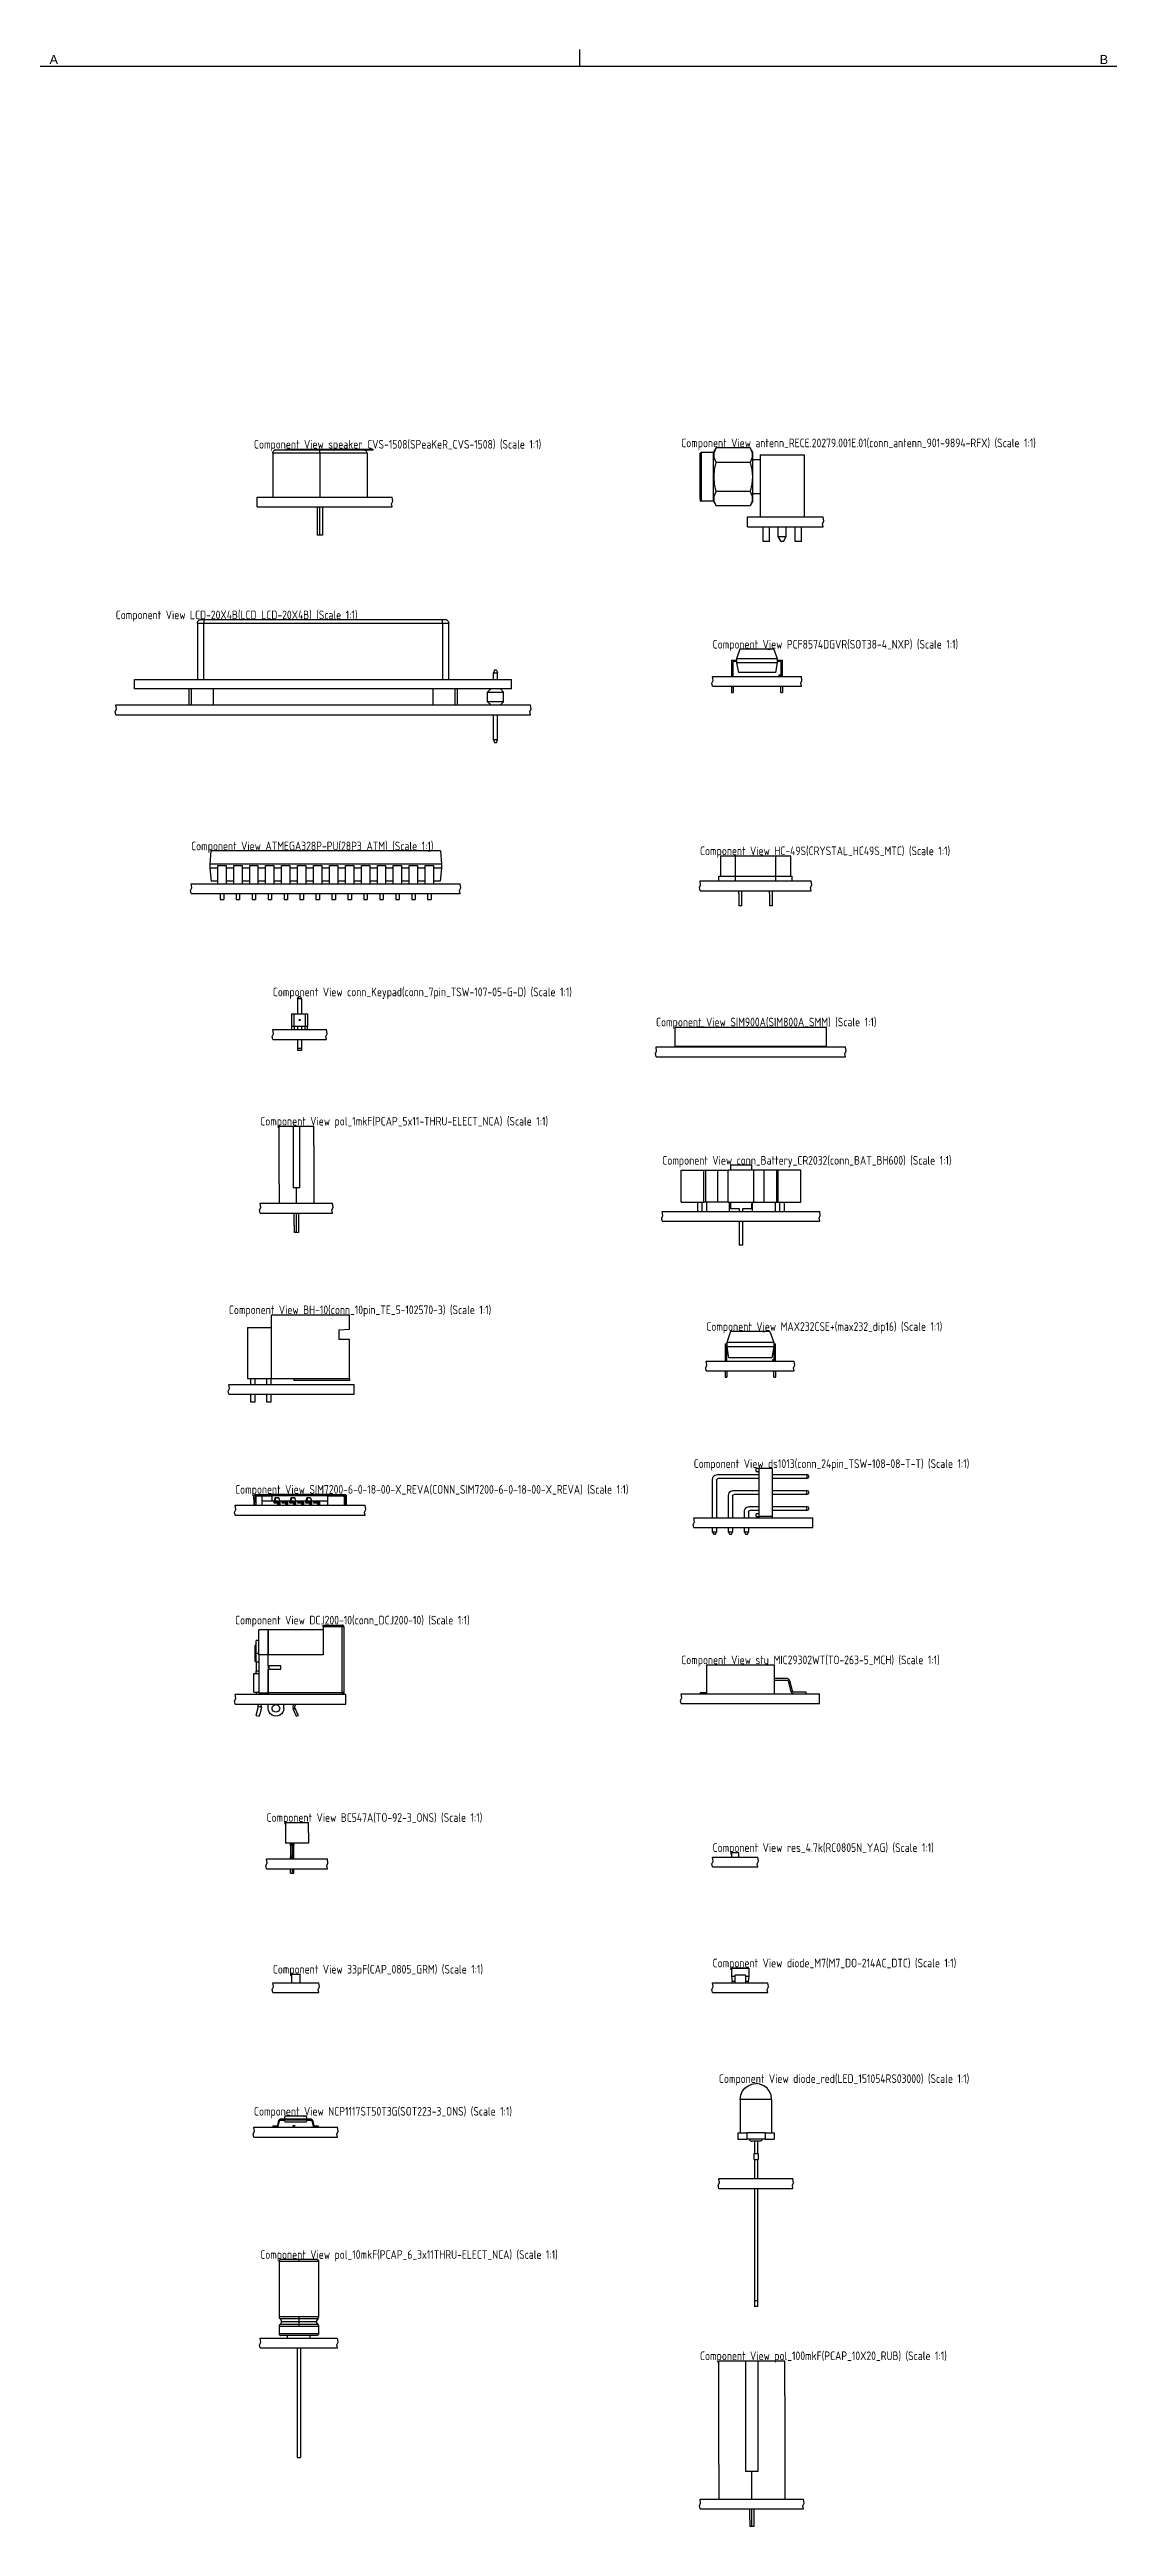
# Model space of a CAD drawing. Header units: inches. Extents: x -969 to 2045, y -594 to 12.
# Drawn here: x 85.4 to 253.8, y -394.3 to 0 of the extents above; entities that cross this region are included whole.
import ezdxf

# ---------------------------------------------------------------- set-up
doc = ezdxf.new("R2010")
doc.units = ezdxf.units.IN
doc.header["$MEASUREMENT"] = 0
doc.styles.add('Arial0', font='arial.ttf', dxfattribs={"height": 2.265495})
doc.styles.add('GOST type A0', font='gost.TTF', dxfattribs={"height": 2.116667})

msp = doc.modelspace()

# ---------------------------------------------------------------- texts
at = {"color": 7}
for s, height, style, p in [('A', 1.453, 'Arial0', (85.441, -2.32)), ('B', 1.453, 'Arial0', (252.583, -2.32)), ('Component View speaker_CVS-1508(SPeaKeR_CVS-1508) (Scale 1:1)', 1.37958, 'GOST type A0', (117.978, -63.537)), ('Component View antenn_RECE.20279.001E.01(conn_antenn_901-9894-RFX) (Scale 1:1)', 1.37958, 'GOST type A0', (185.978, -63.319)), ('Component View LCD-20X4B(LCD_LCD-20X4B) (Scale 1:1)', 1.37958, 'GOST type A0', (95.978, -90.697)), ('Component View PCF8574DGVR(SOT38-4_NXP) (Scale 1:1)', 1.37958, 'GOST type A0', (190.978, -95.376)), ('Component View ATMEGA328P-PU(28P3_ATM) (Scale 1:1)', 1.37958, 'GOST type A0', (107.978, -127.487)), ('Component View HC-49S(CRYSTAL_HC49S_MTC) (Scale 1:1)', 1.37958, 'GOST type A0', (188.978, -128.261)), ('Component View conn_Keypad(conn_7pin_TSW-107-05-G-D) (Scale 1:1)', 1.37958, 'GOST type A0', (120.978, -150.728)), ('Component View SIM900A(SIM800A_SMM) (Scale 1:1)', 1.37958, 'GOST type A0', (181.978, -155.514)), ('Component View pol_1mkF(PCAP_5x11-THRU-ELECT_NCA) (Scale 1:1)', 1.37958, 'GOST type A0', (118.978, -171.305)), ('Component View conn_Battery_CR2032(conn_BAT_BH600) (Scale 1:1)', 1.37958, 'GOST type A0', (182.978, -177.537)), ('Component View BH-10(conn_10pin_TE_5-102570-3) (Scale 1:1)', 1.37958, 'GOST type A0', (113.978, -201.331)), ('Component View MAX232CSE+(max232_dip16) (Scale 1:1)', 1.37958, 'GOST type A0', (189.978, -203.995)), ('Component View ds1013(conn_24pin_TSW-108-08-T-T) (Scale 1:1)', 1.37958, 'GOST type A0', (187.978, -225.823)), ('Component View SIM7200-6-0-18-00-X_REVA(CONN_SIM7200-6-0-18-00-X_REVA) (Scale 1:1)', 1.37958, 'GOST type A0', (114.978, -229.926)), ('Component View DCJ200-10(conn_DCJ200-10) (Scale 1:1)', 1.37958, 'GOST type A0', (114.978, -250.737)), ('Component View stu_MIC29302WT(TO-263-5_MCH) (Scale 1:1)', 1.37958, 'GOST type A0', (185.978, -257.066)), ('Component View BC547A(TO-92-3_ONS) (Scale 1:1)', 1.37958, 'GOST type A0', (119.978, -282.164)), ('Component View res_4.7k(RC0805N_YAG) (Scale 1:1)', 1.37958, 'GOST type A0', (190.978, -286.955)), ('Component View 33pF(CAP_0805_GRM) (Scale 1:1)', 1.37958, 'GOST type A0', (120.978, -306.32)), ('Component View diode_M7(M7_DO-214AC_DTC) (Scale 1:1)', 1.37958, 'GOST type A0', (190.978, -305.329)), ('Component View diode_red(LED_151054RS03000) (Scale 1:1)', 1.37958, 'GOST type A0', (191.978, -323.737)), ('Component View NCP1117ST50T3G(SOT223-3_ONS) (Scale 1:1)', 1.37958, 'GOST type A0', (117.978, -328.936)), ('Component View pol_10mkF(PCAP_6_3x11THRU-ELECT_NCA) (Scale 1:1)', 1.37958, 'GOST type A0', (118.978, -351.737)), ('Component View pol_100mkF(PCAP_10X20_RUB) (Scale 1:1)', 1.37958, 'GOST type A0', (188.978, -367.856))]:
    msp.add_text(s, height=height, dxfattribs=dict(at, style=style)).set_placement(p)

# ---------------------------------------------------------------- linework, layer by layer
at = {"color": 7}
for p, q in [((169.787, 0), (169.787, -2.646)), ((2.646, -2.646), (838.354, -2.646)), ((120.978, -64.241), (120.995, -64.111)), ((121.233, -64.241), (120.978, -64.241)), ((120.978, -64.241), (120.978, -71.241)), ((120.995, -64.111), (121.045, -63.991)), ((121.045, -63.991), (121.124, -63.887)), ((121.228, -63.808), (121.124, -63.887)), ((121.348, -63.758), (121.228, -63.808)), ((121.983, -64.241), (121.233, -64.241)), ((121.478, -63.741), (121.348, -63.758)), ((121.478, -63.741), (121.716, -63.741)), ((121.716, -63.741), (122.416, -63.741)), ((123.174, -64.241), (121.983, -64.241)), ((122.416, -63.741), (123.528, -63.741)), ((122.978, -63.641), (123.165, -63.641)), ((122.978, -63.641), (122.978, -63.741)), ((123.165, -63.641), (123.715, -63.641)), ((124.728, -64.241), (123.174, -64.241)), ((123.528, -63.741), (124.978, -63.741)), ((123.715, -63.641), (124.589, -63.641)), ((124.589, -63.641), (125.728, -63.641)), ((126.537, -64.241), (124.728, -64.241)), ((124.978, -63.741), (126.666, -63.741)), ((125.728, -63.641), (127.054, -63.641)), ((128.478, -64.241), (126.537, -64.241)), ((126.666, -63.741), (128.478, -63.741)), ((127.054, -63.641), (128.478, -63.641)), ((128.478, -63.641), (130.267, -63.641)), ((128.478, -63.641), (128.478, -63.741)), ((128.478, -63.741), (130.289, -63.741)), ((128.478, -63.758), (128.478, -63.741)), ((128.478, -63.808), (128.478, -63.758)), ((128.478, -63.887), (128.478, -63.808)), ((128.478, -63.991), (128.478, -63.887)), ((128.478, -64.111), (128.478, -63.991)), ((128.478, -64.241), (128.478, -64.111)), ((128.478, -64.241), (128.478, -71.241)), ((130.419, -64.241), (128.478, -64.241)), ((130.267, -63.641), (131.861, -63.641)), ((130.289, -63.741), (131.978, -63.741)), ((132.228, -64.241), (130.419, -64.241)), ((131.861, -63.641), (133.088, -63.641)), ((131.978, -63.741), (133.428, -63.741)), ((133.781, -64.241), (132.228, -64.241)), ((133.088, -63.641), (133.978, -63.641)), ((133.088, -63.641), (133.088, -63.741)), ((133.428, -63.741), (134.54, -63.741)), ((134.973, -64.241), (133.781, -64.241)), ((133.978, -63.641), (134.754, -63.641)), ((133.978, -63.641), (133.978, -63.741)), ((134.54, -63.741), (134.797, -63.741)), ((134.754, -63.641), (135.478, -63.641)), ((134.797, -63.741), (135.478, -63.741)), ((135.722, -64.241), (134.973, -64.241)), ((135.239, -63.741), (135.607, -63.758)), ((135.478, -63.641), (136.099, -63.641)), ((135.478, -63.741), (136.099, -63.741)), ((135.607, -63.758), (135.728, -63.808)), ((135.978, -64.241), (135.722, -64.241)), ((135.728, -63.808), (135.831, -63.887)), ((135.911, -63.991), (135.831, -63.887)), ((135.961, -64.111), (135.911, -63.991)), ((135.978, -64.241), (135.961, -64.111)), ((135.978, -64.241), (135.978, -71.241)), ((136.099, -63.641), (136.576, -63.641)), ((136.099, -63.741), (136.576, -63.741)), ((136.576, -63.641), (136.876, -63.641)), ((136.576, -63.741), (136.876, -63.741)), ((136.876, -63.641), (136.978, -63.641)), ((136.876, -63.741), (136.978, -63.741)), ((136.978, -63.741), (136.978, -63.641)), ((188.978, -64.491), (188.985, -64.314)), ((188.978, -64.858), (188.978, -64.491)), ((188.978, -65.442), (188.978, -64.858)), ((188.978, -66.203), (188.978, -65.442)), ((188.978, -67.089), (188.978, -66.203)), ((188.985, -64.314), (189.005, -64.266)), ((189.005, -64.266), (189.036, -64.224)), ((189.036, -64.224), (189.078, -64.192)), ((189.078, -64.192), (189.126, -64.172)), ((189.126, -64.172), (189.178, -64.166)), ((191.138, -64.166), (189.178, -64.166)), ((189.178, -64.166), (189.178, -64.298)), ((189.178, -64.298), (189.178, -64.685)), ((189.178, -64.685), (189.178, -65.3)), ((189.178, -65.3), (189.178, -66.103)), ((189.178, -66.103), (189.178, -67.038)), ((189.178, -67.038), (189.178, -68.041)), ((191.138, -64.166), (191.567, -63.422)), ((191.138, -64.298), (191.138, -64.166)), ((191.138, -64.685), (191.138, -64.298)), ((191.138, -65.3), (191.138, -64.685)), ((191.138, -66.103), (191.138, -65.3)), ((191.138, -67.038), (191.138, -66.103)), ((191.138, -68.041), (191.138, -67.038)), ((191.21, -68.041), (191.307, -66.869)), ((191.253, -64.187), (191.567, -63.422)), ((191.254, -64.968), (191.253, -64.187)), ((191.567, -65.731), (191.254, -64.968)), ((191.307, -66.869), (191.567, -65.731)), ((196.948, -63.422), (191.567, -63.422)), ((196.948, -65.731), (191.567, -65.731)), ((196.948, -63.422), (197.261, -64.185)), ((197.378, -64.166), (196.948, -63.422)), ((197.262, -64.966), (196.948, -65.731)), ((196.948, -65.731), (197.209, -66.869)), ((197.209, -66.869), (197.306, -68.041)), ((197.261, -64.185), (197.262, -64.966)), ((197.378, -64.298), (197.378, -64.166)), ((197.378, -64.685), (197.378, -64.298)), ((197.378, -65.3), (197.378, -64.685)), ((197.378, -66.103), (197.378, -65.3)), ((198.578, -65.341), (197.378, -65.341)), ((197.378, -67.038), (197.378, -66.103)), ((197.378, -68.041), (197.378, -67.038)), ((198.578, -64.541), (205.578, -64.541)), ((198.578, -64.541), (198.578, -74.401)), ((205.578, -64.541), (205.578, -74.401)), ((188.978, -68.041), (188.978, -67.089)), ((188.978, -68.992), (188.978, -68.041)), ((188.978, -69.878), (188.978, -68.992)), ((188.978, -70.639), (188.978, -69.878)), ((188.978, -71.223), (188.978, -70.639)), ((189.078, -68.041), (188.985, -68.041)), ((189.178, -68.041), (189.126, -68.041)), ((189.178, -68.041), (189.178, -69.043)), ((189.178, -69.043), (189.178, -69.978)), ((189.178, -69.978), (189.178, -70.781)), ((189.178, -70.781), (189.178, -71.396)), ((191.138, -69.043), (191.138, -68.041)), ((191.138, -68.041), (191.21, -68.041)), ((191.138, -68.041), (191.21, -68.041)), ((191.138, -69.978), (191.138, -69.043)), ((191.138, -70.781), (191.138, -69.978)), ((191.138, -71.396), (191.138, -70.781)), ((191.306, -69.204), (191.21, -68.041)), ((191.253, -71.115), (191.567, -70.35)), ((191.567, -70.35), (191.306, -69.204)), ((196.948, -70.35), (191.567, -70.35)), ((197.21, -69.204), (196.948, -70.35)), ((196.948, -70.35), (197.261, -71.113)), ((197.306, -68.041), (197.21, -69.204)), ((197.378, -68.041), (197.306, -68.041)), ((197.378, -69.043), (197.378, -68.041)), ((197.378, -69.978), (197.378, -69.043)), ((197.378, -70.781), (197.378, -69.978)), ((198.578, -70.741), (197.378, -70.741)), ((197.378, -71.396), (197.378, -70.781)), ((118.478, -71.241), (139.978, -71.241)), ((118.478, -72.812), (118.478, -71.241)), ((118.478, -72.812), (139.978, -72.812)), ((128.078, -77.341), (128.078, -72.812)), ((128.478, -77.341), (128.478, -72.812)), ((128.878, -72.812), (128.878, -77.341)), ((139.878, -72.312), (140.078, -71.912)), ((139.978, -72.812), (139.878, -72.312)), ((140.078, -71.912), (139.978, -71.241)), ((188.978, -71.59), (188.978, -71.223)), ((188.978, -71.59), (188.985, -71.767)), ((188.985, -71.767), (189.005, -71.816)), ((189.005, -71.816), (189.036, -71.857)), ((189.036, -71.857), (189.078, -71.889)), ((189.078, -71.889), (189.126, -71.909)), ((189.126, -71.909), (189.178, -71.916)), ((189.178, -71.396), (189.178, -71.783)), ((189.178, -71.783), (189.178, -71.916)), ((191.138, -71.916), (189.178, -71.916)), ((191.138, -71.783), (191.138, -71.396)), ((191.138, -71.916), (191.138, -71.783)), ((191.138, -71.916), (191.567, -72.659)), ((191.254, -71.896), (191.253, -71.115)), ((191.567, -72.659), (191.254, -71.896)), ((196.948, -72.659), (191.567, -72.659)), ((196.538, -74.401), (208.578, -74.401)), ((196.538, -75.972), (196.538, -74.401)), ((197.262, -71.894), (196.948, -72.659)), ((197.378, -71.916), (196.948, -72.659)), ((197.261, -71.113), (197.262, -71.894)), ((197.378, -71.783), (197.378, -71.396)), ((197.378, -71.916), (197.378, -71.783)), ((208.678, -75.072), (208.578, -74.401)), ((128.091, -77.341), (128.078, -77.341)), ((128.131, -77.341), (128.091, -77.341)), ((128.195, -77.341), (128.131, -77.341)), ((128.278, -77.341), (128.195, -77.341)), ((128.374, -77.341), (128.278, -77.341)), ((128.478, -77.341), (128.374, -77.341)), ((128.581, -77.341), (128.478, -77.341)), ((128.678, -77.341), (128.581, -77.341)), ((128.761, -77.341), (128.678, -77.341)), ((128.824, -77.341), (128.761, -77.341)), ((128.864, -77.341), (128.824, -77.341)), ((128.878, -77.341), (128.864, -77.341)), ((196.538, -75.972), (208.578, -75.972)), ((199.028, -78.341), (199.028, -75.972)), ((200.048, -78.341), (199.028, -78.341)), ((200.048, -78.341), (200.048, -75.972)), ((201.443, -77.541), (201.443, -75.972)), ((201.905, -78.341), (201.443, -77.541)), ((201.443, -77.541), (201.464, -77.541)), ((201.464, -77.541), (201.528, -77.541)), ((201.528, -77.541), (201.629, -77.541)), ((201.629, -77.541), (201.76, -77.541)), ((201.76, -77.541), (201.913, -77.541)), ((201.911, -78.341), (201.905, -78.341)), ((201.928, -78.341), (201.911, -78.341)), ((201.913, -77.541), (202.078, -77.541)), ((201.955, -78.341), (201.928, -78.341)), ((201.991, -78.341), (201.955, -78.341)), ((202.033, -78.341), (201.991, -78.341)), ((202.078, -78.341), (202.033, -78.341)), ((202.078, -77.541), (202.242, -77.541)), ((202.123, -78.341), (202.078, -78.341)), ((202.164, -78.341), (202.123, -78.341)), ((202.2, -78.341), (202.164, -78.341)), ((202.228, -78.341), (202.2, -78.341)), ((202.245, -78.341), (202.228, -78.341)), ((202.242, -77.541), (202.395, -77.541)), ((202.251, -78.341), (202.245, -78.341)), ((202.251, -78.341), (202.713, -77.541)), ((202.395, -77.541), (202.527, -77.541)), ((202.527, -77.541), (202.628, -77.541)), ((202.628, -77.541), (202.691, -77.541)), ((202.691, -77.541), (202.713, -77.541)), ((202.713, -77.541), (202.713, -75.972)), ((204.108, -78.341), (204.108, -75.972)), ((205.128, -78.341), (204.108, -78.341)), ((205.128, -78.341), (205.128, -75.972)), ((208.478, -75.472), (208.678, -75.072)), ((208.578, -75.972), (208.478, -75.472)), ((108.978, -91.301), (108.995, -91.171)), ((108.978, -91.301), (108.978, -100.301)), ((108.978, -91.301), (109.012, -91.301)), ((108.995, -91.171), (109.045, -91.051)), ((109.012, -91.301), (109.112, -91.301)), ((109.045, -91.051), (109.124, -90.947)), ((109.112, -91.301), (109.271, -91.301)), ((109.124, -90.947), (109.228, -90.868)), ((109.228, -90.868), (109.348, -90.818)), ((109.271, -91.301), (109.478, -91.301)), ((109.348, -90.818), (109.478, -90.801)), ((109.495, -90.801), (109.478, -90.801)), ((109.478, -91.301), (109.719, -91.301)), ((109.545, -90.801), (109.495, -90.801)), ((109.624, -90.801), (109.545, -90.801)), ((109.728, -90.801), (109.624, -90.801)), ((109.719, -91.301), (109.978, -91.301)), ((109.848, -90.801), (109.728, -90.801)), ((109.978, -90.801), (109.848, -90.801)), ((147.978, -90.801), (109.978, -90.801)), ((109.978, -90.801), (109.978, -90.818)), ((109.978, -90.818), (109.978, -90.868)), ((109.978, -90.868), (109.978, -90.947)), ((109.978, -90.947), (109.978, -91.051)), ((109.978, -91.051), (109.978, -91.171)), ((109.978, -91.171), (109.978, -91.301)), ((109.978, -91.301), (147.978, -91.301)), ((109.978, -100.301), (109.978, -91.301)), ((148.107, -90.801), (147.978, -90.801)), ((147.978, -90.818), (147.978, -90.801)), ((147.978, -90.868), (147.978, -90.818)), ((147.978, -90.947), (147.978, -90.868)), ((147.978, -91.051), (147.978, -90.947)), ((147.978, -91.171), (147.978, -91.051)), ((147.978, -91.301), (147.978, -91.171)), ((147.978, -91.301), (147.978, -100.301)), ((147.978, -91.301), (148.237, -91.301)), ((148.228, -90.801), (148.107, -90.801)), ((148.331, -90.801), (148.228, -90.801)), ((148.237, -91.301), (148.478, -91.301)), ((148.411, -90.801), (148.331, -90.801)), ((148.461, -90.801), (148.411, -90.801)), ((148.607, -90.818), (148.461, -90.801)), ((148.478, -91.301), (148.685, -91.301)), ((148.607, -90.818), (148.728, -90.868)), ((148.685, -91.301), (148.844, -91.301)), ((148.728, -90.868), (148.831, -90.947)), ((148.831, -90.947), (148.911, -91.051)), ((148.844, -91.301), (148.944, -91.301)), ((148.911, -91.051), (148.961, -91.171)), ((148.944, -91.301), (148.978, -91.301)), ((148.961, -91.171), (148.978, -91.301)), ((148.978, -100.301), (148.978, -91.301)), ((193.978, -97.197), (194.803, -97.197)), ((193.978, -97.197), (193.978, -99.801)), ((194.803, -97.451), (194.232, -97.451)), ((194.232, -99.801), (194.232, -97.451)), ((195.337, -95.483), (194.803, -96.992)), ((194.803, -96.992), (194.803, -97.657)), ((201.281, -96.992), (194.803, -96.992)), ((194.803, -97.657), (195.083, -99.166)), ((201.281, -97.657), (194.803, -97.657)), ((200.747, -95.483), (195.337, -95.483)), ((199.746, -95.48), (199.747, -95.48)), ((199.746, -95.481), (199.746, -95.48)), ((199.746, -95.481), (199.746, -95.483)), ((199.747, -95.48), (199.757, -95.48)), ((199.757, -95.48), (199.777, -95.48)), ((199.777, -95.48), (199.805, -95.48)), ((199.805, -95.48), (199.839, -95.48)), ((199.839, -95.48), (199.877, -95.48)), ((199.877, -95.48), (199.918, -95.48)), ((199.918, -95.48), (199.958, -95.48)), ((199.958, -95.48), (199.995, -95.48)), ((199.995, -95.48), (200.026, -95.48)), ((200.026, -95.48), (200.05, -95.48)), ((200.05, -95.48), (200.065, -95.48)), ((200.065, -95.48), (200.07, -95.48)), ((200.07, -95.483), (200.07, -95.48)), ((200.747, -95.483), (201.281, -96.992)), ((201.281, -97.657), (201.001, -99.166)), ((201.281, -96.992), (201.281, -97.657)), ((201.281, -97.197), (202.106, -97.197)), ((201.852, -97.451), (201.281, -97.451)), ((201.852, -97.451), (201.852, -99.801)), ((202.106, -99.801), (202.106, -97.197)), ((98.978, -101.801), (98.978, -100.301)), ((98.978, -100.301), (158.978, -100.301)), ((158.978, -101.801), (98.978, -101.801)), ((107.624, -101.801), (107.624, -104.341)), ((107.978, -101.801), (107.978, -104.341)), ((111.513, -101.801), (111.513, -104.341)), ((146.442, -101.801), (146.442, -104.341)), ((149.978, -101.801), (149.978, -104.341)), ((150.331, -101.801), (150.331, -104.341)), ((155.676, -101.801), (155.168, -102.309)), ((155.168, -103.833), (155.168, -102.309)), ((155.168, -102.309), (157.708, -102.309)), ((156.278, -98.801), (156.118, -99.227)), ((156.118, -100.301), (156.118, -99.227)), ((156.118, -99.227), (156.758, -99.227)), ((156.598, -98.801), (156.278, -98.801)), ((156.598, -98.801), (156.758, -99.227)), ((156.758, -100.301), (156.758, -99.227)), ((157.2, -101.801), (157.708, -102.309)), ((157.708, -103.833), (157.708, -102.309)), ((158.978, -101.801), (158.978, -100.301)), ((190.878, -100.872), (191.078, -100.472)), ((190.978, -101.372), (190.878, -100.872)), ((190.978, -99.801), (205.106, -99.801)), ((191.078, -100.472), (190.978, -99.801)), ((190.978, -101.372), (205.106, -101.372)), ((193.978, -101.372), (193.978, -102.341)), ((193.978, -102.341), (194.232, -102.341)), ((194.232, -101.372), (194.232, -102.341)), ((201.001, -99.166), (195.083, -99.166)), ((201.598, -99.547), (201.852, -99.547)), ((201.598, -99.801), (201.598, -99.547)), ((201.852, -99.801), (201.852, -99.547)), ((201.852, -102.341), (201.852, -101.372)), ((201.852, -102.341), (202.106, -102.341)), ((202.106, -101.372), (202.106, -102.341)), ((205.006, -100.872), (205.206, -100.472)), ((205.106, -101.372), (205.006, -100.872)), ((205.206, -100.472), (205.106, -99.801)), ((95.878, -105.412), (96.078, -105.012)), ((95.978, -105.912), (95.878, -105.412)), ((95.978, -104.341), (161.978, -104.341)), ((96.078, -105.012), (95.978, -104.341)), ((95.978, -105.912), (161.978, -105.912)), ((155.168, -103.833), (155.676, -104.341)), ((157.708, -103.833), (155.168, -103.833)), ((156.118, -109.914), (156.118, -105.912)), ((156.758, -109.914), (156.758, -105.912)), ((157.2, -104.341), (157.708, -103.833)), ((161.878, -105.412), (162.078, -105.012)), ((161.978, -105.912), (161.878, -105.412)), ((162.078, -105.012), (161.978, -104.341)), ((156.118, -109.914), (156.278, -110.341)), ((156.758, -109.914), (156.118, -109.914)), ((156.278, -110.341), (156.598, -110.341)), ((156.598, -110.341), (156.758, -109.914)), ((111.13, -127.594), (110.978, -129.674)), ((110.978, -129.674), (110.978, -130.34)), ((147.808, -129.674), (110.978, -129.674)), ((147.656, -127.594), (111.13, -127.594)), ((112.223, -132.801), (112.223, -129.88)), ((112.223, -129.88), (113.543, -129.88)), ((113.543, -129.88), (113.543, -132.801)), ((114.763, -132.801), (114.763, -129.88)), ((114.763, -129.88), (116.083, -129.88)), ((116.083, -129.88), (116.083, -132.801)), ((117.303, -132.801), (117.303, -129.88)), ((117.303, -129.88), (118.623, -129.88)), ((118.623, -129.88), (118.623, -132.801)), ((119.843, -132.801), (119.843, -129.88)), ((119.843, -129.88), (121.163, -129.88)), ((121.163, -129.88), (121.163, -132.801)), ((122.383, -132.801), (122.383, -129.88)), ((122.383, -129.88), (123.703, -129.88)), ((123.703, -129.88), (123.703, -132.801)), ((124.923, -132.801), (124.923, -129.88)), ((124.923, -129.88), (126.243, -129.88)), ((126.243, -129.88), (126.243, -132.801)), ((127.463, -132.801), (127.463, -129.88)), ((127.463, -129.88), (128.783, -129.88)), ((128.783, -129.88), (128.783, -132.801)), ((130.003, -132.801), (130.003, -129.88)), ((130.003, -129.88), (131.323, -129.88)), ((131.323, -129.88), (131.323, -132.801)), ((132.543, -132.801), (132.543, -129.88)), ((132.543, -129.88), (133.863, -129.88)), ((133.863, -129.88), (133.863, -132.801)), ((135.083, -132.801), (135.083, -129.88)), ((135.083, -129.88), (136.403, -129.88)), ((136.403, -129.88), (136.403, -132.801)), ((137.623, -132.801), (137.623, -129.88)), ((137.623, -129.88), (138.943, -129.88)), ((138.943, -129.88), (138.943, -132.801)), ((140.163, -132.801), (140.163, -129.88)), ((140.163, -129.88), (141.483, -129.88)), ((141.483, -129.88), (141.483, -132.801)), ((142.703, -132.801), (142.703, -129.88)), ((142.703, -129.88), (144.023, -129.88)), ((144.023, -129.88), (144.023, -132.801)), ((145.243, -132.801), (145.243, -129.88)), ((145.243, -129.88), (146.563, -129.88)), ((145.716, -127.591), (145.719, -127.591)), ((145.716, -127.591), (145.716, -127.594)), ((145.716, -127.591), (145.716, -127.591)), ((145.719, -127.591), (145.734, -127.591)), ((145.734, -127.591), (145.759, -127.591)), ((145.759, -127.591), (145.793, -127.591)), ((145.793, -127.591), (145.834, -127.591)), ((145.834, -127.591), (145.879, -127.591)), ((145.879, -127.591), (145.926, -127.591)), ((145.926, -127.591), (145.972, -127.591)), ((145.972, -127.591), (146.013, -127.591)), ((146.013, -127.591), (146.047, -127.591)), ((146.047, -127.591), (146.072, -127.591)), ((146.072, -127.591), (146.086, -127.591)), ((146.086, -127.591), (146.09, -127.591)), ((146.09, -127.591), (146.09, -127.591)), ((146.09, -127.591), (146.09, -127.594)), ((146.563, -129.88), (146.563, -132.801)), ((147.656, -127.594), (147.808, -129.674)), ((147.808, -129.674), (147.808, -130.34)), ((192.22, -128.365), (192.303, -128.365)), ((192.22, -128.365), (192.22, -131.595)), ((192.303, -128.365), (192.545, -128.365)), ((192.545, -128.365), (192.931, -128.365)), ((192.931, -128.365), (193.433, -128.365)), ((193.433, -128.365), (194.018, -128.365)), ((194.018, -128.365), (194.646, -128.365)), ((194.646, -128.365), (200.996, -128.365)), ((194.646, -131.595), (194.646, -128.365)), ((200.996, -128.365), (201.624, -128.365)), ((200.996, -128.365), (200.996, -131.595)), ((201.624, -128.365), (202.209, -128.365)), ((202.209, -128.365), (202.711, -128.365)), ((202.711, -128.365), (203.097, -128.365)), ((203.097, -128.365), (203.339, -128.365)), ((203.339, -128.365), (203.422, -128.365)), ((203.422, -131.595), (203.422, -128.365)), ((107.878, -133.872), (108.078, -133.472)), ((107.978, -134.372), (107.878, -133.872)), ((107.978, -132.801), (150.808, -132.801)), ((108.078, -133.472), (107.978, -132.801)), ((110.978, -130.34), (111.156, -132.42)), ((112.223, -130.34), (110.978, -130.34)), ((112.223, -132.42), (111.156, -132.42)), ((114.763, -130.34), (113.543, -130.34)), ((114.763, -132.42), (113.543, -132.42)), ((117.303, -130.34), (116.083, -130.34)), ((117.303, -132.42), (116.083, -132.42)), ((119.843, -130.34), (118.623, -130.34)), ((119.843, -132.42), (118.623, -132.42)), ((122.383, -130.34), (121.163, -130.34)), ((122.383, -132.42), (121.163, -132.42)), ((124.923, -130.34), (123.703, -130.34)), ((124.923, -132.42), (123.703, -132.42)), ((127.463, -130.34), (126.243, -130.34)), ((127.463, -132.42), (126.243, -132.42)), ((130.003, -130.34), (128.783, -130.34)), ((130.003, -132.42), (128.783, -132.42)), ((132.543, -130.34), (131.323, -130.34)), ((132.543, -132.42), (131.323, -132.42)), ((135.083, -130.34), (133.863, -130.34)), ((135.083, -132.42), (133.863, -132.42)), ((137.623, -130.34), (136.403, -130.34)), ((137.623, -132.42), (136.403, -132.42)), ((140.163, -130.34), (138.943, -130.34)), ((140.163, -132.42), (138.943, -132.42)), ((142.703, -130.34), (141.483, -130.34)), ((142.703, -132.42), (141.483, -132.42)), ((145.243, -130.34), (144.023, -130.34)), ((145.243, -132.42), (144.023, -132.42)), ((147.808, -130.34), (146.563, -130.34)), ((147.63, -132.42), (146.563, -132.42)), ((147.808, -130.34), (147.63, -132.42)), ((150.708, -133.872), (150.908, -133.472)), ((150.808, -134.372), (150.708, -133.872)), ((150.908, -133.472), (150.808, -132.801)), ((188.878, -133.424), (189.078, -133.024)), ((188.978, -133.924), (188.878, -133.424)), ((188.978, -132.353), (206.664, -132.353)), ((189.078, -133.024), (188.978, -132.353)), ((188.978, -133.924), (206.664, -133.924)), ((191.978, -131.595), (192.069, -131.595)), ((191.978, -132.353), (191.978, -131.595)), ((192.069, -131.595), (192.335, -131.595)), ((192.335, -131.595), (192.759, -131.595)), ((192.759, -131.595), (193.312, -131.595)), ((193.312, -131.595), (193.955, -131.595)), ((193.955, -131.595), (194.646, -131.595)), ((194.646, -131.595), (200.996, -131.595)), ((194.646, -132.353), (194.646, -131.595)), ((195.14, -134.347), (195.14, -133.924)), ((195.622, -136.341), (195.622, -133.924)), ((200.02, -134.347), (200.02, -133.924)), ((200.502, -136.341), (200.502, -133.924)), ((200.996, -131.595), (201.687, -131.595)), ((200.996, -131.595), (200.996, -132.353)), ((201.687, -131.595), (202.33, -131.595)), ((202.33, -131.595), (202.883, -131.595)), ((202.883, -131.595), (203.307, -131.595)), ((203.307, -131.595), (203.573, -131.595)), ((203.573, -131.595), (203.664, -131.595)), ((203.664, -132.353), (203.664, -131.595)), ((206.564, -133.424), (206.764, -133.024)), ((206.664, -133.924), (206.564, -133.424)), ((206.764, -133.024), (206.664, -132.353)), ((107.978, -134.372), (150.808, -134.372)), ((112.604, -134.372), (112.604, -135.341)), ((112.604, -135.341), (113.162, -135.341)), ((113.162, -134.372), (113.162, -135.341)), ((115.144, -134.372), (115.144, -135.341)), ((115.144, -135.341), (115.702, -135.341)), ((115.702, -134.372), (115.702, -135.341)), ((117.684, -134.372), (117.684, -135.341)), ((117.684, -135.341), (118.242, -135.341)), ((118.242, -134.372), (118.242, -135.341)), ((120.224, -134.372), (120.224, -135.341)), ((120.224, -135.341), (120.782, -135.341)), ((120.782, -134.372), (120.782, -135.341)), ((122.764, -134.372), (122.764, -135.341)), ((122.764, -135.341), (123.322, -135.341)), ((123.322, -134.372), (123.322, -135.341)), ((125.304, -134.372), (125.304, -135.341)), ((125.304, -135.341), (125.862, -135.341)), ((125.862, -134.372), (125.862, -135.341)), ((127.844, -134.372), (127.844, -135.341)), ((127.844, -135.341), (128.402, -135.341)), ((128.402, -134.372), (128.402, -135.341)), ((130.384, -134.372), (130.384, -135.341)), ((130.384, -135.341), (130.942, -135.341)), ((130.942, -134.372), (130.942, -135.341)), ((132.924, -134.372), (132.924, -135.341)), ((132.924, -135.341), (133.482, -135.341)), ((133.482, -134.372), (133.482, -135.341)), ((135.464, -134.372), (135.464, -135.341)), ((135.464, -135.341), (136.022, -135.341)), ((136.022, -134.372), (136.022, -135.341)), ((138.004, -134.372), (138.004, -135.341)), ((138.004, -135.341), (138.562, -135.341)), ((138.562, -134.372), (138.562, -135.341)), ((140.544, -134.372), (140.544, -135.341)), ((140.544, -135.341), (141.102, -135.341)), ((141.102, -134.372), (141.102, -135.341)), ((143.084, -134.372), (143.084, -135.341)), ((143.084, -135.341), (143.642, -135.341)), ((143.642, -134.372), (143.642, -135.341)), ((145.624, -134.372), (145.624, -135.341)), ((145.624, -135.341), (146.182, -135.341)), ((146.182, -134.372), (146.182, -135.341)), ((195.14, -134.347), (195.14, -136.341)), ((195.142, -136.341), (195.14, -136.341)), ((195.157, -136.341), (195.142, -136.341)), ((195.186, -136.341), (195.157, -136.341)), ((195.227, -136.341), (195.186, -136.341)), ((195.278, -136.341), (195.227, -136.341)), ((195.336, -136.341), (195.278, -136.341)), ((195.396, -136.341), (195.336, -136.341)), ((195.456, -136.341), (195.396, -136.341)), ((195.51, -136.341), (195.456, -136.341)), ((195.557, -136.341), (195.51, -136.341)), ((195.592, -136.341), (195.557, -136.341)), ((195.615, -136.341), (195.592, -136.341)), ((195.622, -136.341), (195.615, -136.341)), ((200.02, -134.347), (200.02, -136.341)), ((200.022, -136.341), (200.02, -136.341)), ((200.037, -136.341), (200.022, -136.341)), ((200.066, -136.341), (200.037, -136.341)), ((200.107, -136.341), (200.066, -136.341)), ((200.158, -136.341), (200.107, -136.341)), ((200.216, -136.341), (200.158, -136.341)), ((200.276, -136.341), (200.216, -136.341)), ((200.336, -136.341), (200.276, -136.341)), ((200.39, -136.341), (200.336, -136.341)), ((200.437, -136.341), (200.39, -136.341)), ((200.472, -136.341), (200.437, -136.341)), ((200.495, -136.341), (200.472, -136.341)), ((200.502, -136.341), (200.495, -136.341)), ((123.978, -153.499), (123.978, -155.531)), ((123.978, -153.499), (124.308, -153.499)), ((124.308, -153.499), (124.93, -153.499)), ((124.308, -153.499), (126.188, -153.499)), ((124.308, -153.499), (124.308, -155.531)), ((124.93, -151.136), (125.106, -150.832)), ((124.93, -151.136), (124.93, -153.499)), ((125.565, -151.136), (124.93, -151.136)), ((125.389, -150.832), (125.106, -150.832)), ((125.389, -150.832), (125.565, -151.136)), ((125.565, -151.136), (125.565, -153.499)), ((125.565, -153.499), (126.188, -153.499)), ((126.188, -155.531), (126.188, -153.499)), ((126.188, -153.499), (126.518, -153.499)), ((126.518, -153.499), (126.518, -155.531)), ((120.878, -157.11), (121.078, -156.71)), ((120.978, -157.61), (120.878, -157.11)), ((120.978, -156.039), (129.518, -156.039)), ((121.078, -156.71), (120.978, -156.039)), ((120.978, -157.61), (129.518, -157.61)), ((123.978, -155.531), (123.978, -156.039)), ((124.308, -155.531), (123.978, -155.531)), ((126.188, -155.531), (124.308, -155.531)), ((124.41, -156.039), (124.41, -155.531)), ((124.93, -155.531), (124.93, -156.039)), ((124.93, -157.61), (124.93, -159.036)), ((125.162, -154.604), (125.162, -154.425)), ((125.162, -154.425), (125.334, -154.425)), ((125.334, -154.604), (125.162, -154.604)), ((125.334, -154.425), (125.334, -154.604)), ((125.565, -155.531), (125.565, -156.039)), ((125.565, -157.61), (125.565, -159.036)), ((126.086, -155.531), (126.086, -156.039)), ((126.518, -155.531), (126.188, -155.531)), ((126.518, -156.039), (126.518, -155.531)), ((129.418, -157.11), (129.618, -156.71)), ((129.518, -157.61), (129.418, -157.11)), ((129.618, -156.71), (129.518, -156.039)), ((184.978, -155.619), (209.134, -155.619)), ((184.978, -155.619), (184.978, -158.718)), ((188.452, -155.617), (188.453, -155.617)), ((188.452, -155.618), (188.452, -155.617)), ((188.452, -155.618), (188.452, -155.619)), ((188.453, -155.617), (188.481, -155.617)), ((188.481, -155.617), (188.546, -155.617)), ((188.546, -155.617), (188.642, -155.617)), ((188.642, -155.617), (188.765, -155.617)), ((188.765, -155.617), (188.906, -155.617)), ((188.906, -155.617), (189.056, -155.617)), ((189.056, -155.617), (189.206, -155.617)), ((189.056, -155.619), (189.056, -155.617)), ((189.206, -155.617), (189.347, -155.617)), ((189.347, -155.617), (189.469, -155.617)), ((189.469, -155.617), (189.566, -155.617)), ((189.566, -155.617), (189.63, -155.617)), ((189.63, -155.617), (189.658, -155.617)), ((189.658, -155.617), (189.66, -155.617)), ((189.66, -155.619), (189.66, -155.617)), ((189.66, -155.619), (189.66, -155.619)), ((209.134, -158.718), (209.134, -155.619)), ((125.565, -159.036), (124.93, -159.036)), ((124.93, -159.036), (124.93, -159.341)), ((125.565, -159.341), (124.93, -159.341)), ((125.565, -159.036), (125.565, -159.341)), ((181.878, -159.841), (182.078, -159.441)), ((181.978, -160.341), (181.878, -159.841)), ((181.978, -158.769), (212.134, -158.769)), ((182.078, -159.441), (181.978, -158.769)), ((181.978, -160.341), (212.134, -160.341)), ((209.134, -158.718), (184.978, -158.718)), ((184.978, -158.718), (184.978, -158.769)), ((185.969, -158.769), (185.969, -158.718)), ((188.751, -158.718), (189.361, -158.718)), ((188.751, -158.718), (188.751, -158.769)), ((189.361, -158.769), (189.361, -158.718)), ((189.751, -158.718), (190.361, -158.718)), ((189.751, -158.718), (189.751, -158.769)), ((190.361, -158.769), (190.361, -158.718)), ((190.751, -158.718), (191.361, -158.718)), ((190.751, -158.718), (190.751, -158.769)), ((191.361, -158.769), (191.361, -158.718)), ((191.751, -158.718), (192.361, -158.718)), ((191.751, -158.718), (191.751, -158.769)), ((192.361, -158.769), (192.361, -158.718)), ((192.751, -158.718), (193.361, -158.718)), ((192.751, -158.718), (192.751, -158.769)), ((193.361, -158.769), (193.361, -158.718)), ((193.751, -158.718), (194.361, -158.718)), ((193.751, -158.718), (193.751, -158.769)), ((194.361, -158.769), (194.361, -158.718)), ((194.751, -158.718), (195.361, -158.718)), ((194.751, -158.718), (194.751, -158.769)), ((195.361, -158.769), (195.361, -158.718)), ((195.751, -158.718), (196.361, -158.718)), ((195.751, -158.718), (195.751, -158.769)), ((196.361, -158.769), (196.361, -158.718)), ((196.751, -158.718), (197.361, -158.718)), ((196.751, -158.718), (196.751, -158.769)), ((197.361, -158.769), (197.361, -158.718)), ((197.751, -158.718), (198.361, -158.718)), ((197.751, -158.718), (197.751, -158.769)), ((198.361, -158.769), (198.361, -158.718)), ((198.751, -158.718), (199.361, -158.718)), ((198.751, -158.718), (198.751, -158.769)), ((199.361, -158.769), (199.361, -158.718)), ((199.751, -158.718), (200.361, -158.718)), ((199.751, -158.718), (199.751, -158.769)), ((200.361, -158.769), (200.361, -158.718)), ((200.751, -158.718), (201.361, -158.718)), ((200.751, -158.718), (200.751, -158.769)), ((201.361, -158.769), (201.361, -158.718)), ((201.751, -158.718), (202.361, -158.718)), ((201.751, -158.718), (201.751, -158.769)), ((202.361, -158.769), (202.361, -158.718)), ((202.751, -158.718), (203.361, -158.718)), ((202.751, -158.718), (202.751, -158.769)), ((203.361, -158.769), (203.361, -158.718)), ((203.751, -158.718), (204.361, -158.718)), ((203.751, -158.718), (203.751, -158.769)), ((204.361, -158.769), (204.361, -158.718)), ((204.751, -158.718), (205.361, -158.718)), ((204.751, -158.718), (204.751, -158.769)), ((205.361, -158.769), (205.361, -158.718)), ((208.143, -158.718), (208.143, -158.769)), ((209.134, -158.769), (209.134, -158.718)), ((212.034, -159.841), (212.234, -159.441)), ((212.134, -160.341), (212.034, -159.841)), ((212.234, -159.441), (212.134, -158.769)), ((121.978, -171.424), (121.983, -171.424)), ((121.978, -180.594), (121.978, -171.424)), ((121.983, -171.424), (122.113, -171.424)), ((122.113, -171.424), (122.407, -171.424)), ((122.407, -171.424), (122.847, -171.424)), ((122.847, -171.424), (123.406, -171.424)), ((123.406, -171.424), (124.048, -171.424)), ((124.048, -171.424), (124.196, -171.424)), ((124.196, -171.409), (124.553, -171.409)), ((124.196, -171.409), (124.196, -181.228)), ((124.553, -171.409), (124.914, -171.409)), ((124.914, -171.409), (125.272, -171.409)), ((125.272, -181.228), (125.272, -171.409)), ((125.272, -171.424), (125.419, -171.424)), ((125.419, -171.424), (126.061, -171.424)), ((126.061, -171.424), (126.62, -171.424)), ((126.62, -171.424), (127.061, -171.424)), ((127.061, -171.424), (127.355, -171.424)), ((127.355, -171.424), (127.484, -171.424)), ((127.484, -171.424), (127.49, -171.424)), ((127.49, -174.496), (127.49, -171.424)), ((127.49, -174.496), (127.49, -183.667)), ((121.978, -180.594), (121.978, -183.667)), ((124.553, -181.228), (124.196, -181.228)), ((124.914, -181.228), (124.553, -181.228)), ((124.734, -183.667), (124.734, -181.228)), ((125.272, -181.228), (124.914, -181.228)), ((185.978, -178.403), (186.383, -178.403)), ((185.978, -183.483), (185.978, -178.403)), ((186.383, -178.403), (187.616, -178.403)), ((187.616, -178.403), (189.563, -178.403)), ((189.563, -178.403), (189.674, -178.403)), ((189.563, -183.483), (189.563, -178.403)), ((189.674, -178.403), (189.765, -178.403)), ((189.765, -178.403), (189.833, -178.403)), ((189.833, -178.403), (191.822, -178.403)), ((189.833, -178.403), (189.833, -183.483)), ((191.822, -178.403), (192.089, -178.403)), ((191.822, -183.483), (191.822, -178.403)), ((192.089, -178.403), (192.477, -178.403)), ((192.477, -178.403), (192.951, -178.403)), ((192.951, -178.403), (193.471, -178.403)), ((197.535, -178.403), (193.471, -178.403)), ((193.471, -183.483), (193.471, -178.403)), ((197.154, -177.641), (193.852, -177.641)), ((193.852, -177.641), (193.852, -177.669)), ((193.852, -177.669), (193.852, -177.753)), ((193.852, -177.753), (193.852, -177.886)), ((193.852, -177.886), (193.852, -178.059)), ((193.852, -178.059), (193.852, -178.261)), ((193.852, -178.261), (193.852, -178.403)), ((197.154, -177.641), (197.154, -177.669)), ((197.154, -177.669), (197.154, -177.753)), ((197.154, -177.753), (197.154, -177.886)), ((197.154, -177.886), (197.154, -178.059)), ((197.154, -178.059), (197.154, -178.261)), ((197.154, -178.261), (197.154, -178.403)), ((198.055, -178.403), (197.535, -178.403)), ((197.535, -183.483), (197.535, -178.403)), ((198.529, -178.403), (198.055, -178.403)), ((198.917, -178.403), (198.529, -178.403)), ((199.183, -178.403), (198.917, -178.403)), ((201.172, -178.403), (199.183, -178.403)), ((199.183, -183.483), (199.183, -178.403)), ((201.241, -178.403), (201.172, -178.403)), ((201.172, -178.403), (201.172, -183.483)), ((201.332, -178.403), (201.241, -178.403)), ((201.442, -178.403), (201.332, -178.403)), ((203.39, -178.403), (201.442, -178.403)), ((201.442, -183.483), (201.442, -178.403)), ((204.622, -178.403), (203.39, -178.403)), ((205.028, -178.403), (204.622, -178.403)), ((205.028, -183.483), (205.028, -178.403)), ((118.878, -184.738), (119.078, -184.338)), ((118.978, -185.238), (118.878, -184.738)), ((118.978, -183.667), (130.49, -183.667)), ((119.078, -184.338), (118.978, -183.667)), ((118.978, -185.238), (130.49, -185.238)), ((124.378, -187.167), (124.378, -185.238)), ((124.734, -188.341), (124.734, -185.238)), ((125.089, -185.238), (125.089, -188.341)), ((130.39, -184.738), (130.59, -184.338)), ((130.49, -185.238), (130.39, -184.738)), ((130.59, -184.338), (130.49, -183.667)), ((182.978, -184.983), (208.028, -184.983)), ((183.078, -185.654), (182.978, -184.983)), ((185.978, -183.483), (186.023, -183.483)), ((186.023, -183.483), (186.601, -183.483)), ((186.601, -183.483), (187.81, -183.483)), ((187.81, -183.483), (189.563, -183.483)), ((188.56, -183.483), (188.56, -184.983)), ((189.322, -184.983), (189.322, -183.483)), ((189.674, -183.483), (189.563, -183.483)), ((189.674, -183.483), (189.563, -183.483)), ((189.765, -183.483), (189.674, -183.483)), ((189.833, -183.483), (189.765, -183.483)), ((189.833, -183.483), (189.765, -183.483)), ((191.822, -183.483), (189.833, -183.483)), ((190.084, -184.983), (190.084, -183.483)), ((192.089, -183.483), (191.822, -183.483)), ((192.477, -183.483), (192.089, -183.483)), ((192.951, -183.483), (192.477, -183.483)), ((193.471, -183.483), (192.951, -183.483)), ((193.471, -183.483), (197.535, -183.483)), ((193.693, -184.983), (193.693, -183.483)), ((193.852, -183.483), (193.852, -184.499)), ((193.852, -184.499), (195.185, -184.499)), ((195.185, -184.499), (195.185, -184.983)), ((195.82, -184.499), (197.154, -184.499)), ((195.82, -184.983), (195.82, -184.499)), ((197.154, -183.483), (197.154, -184.499)), ((197.313, -184.983), (197.313, -183.483)), ((197.535, -183.483), (198.055, -183.483)), ((198.055, -183.483), (198.529, -183.483)), ((198.529, -183.483), (198.917, -183.483)), ((198.917, -183.483), (199.183, -183.483)), ((199.183, -183.483), (201.172, -183.483)), ((200.922, -183.483), (200.922, -184.983)), ((201.172, -183.483), (201.241, -183.483)), ((201.241, -183.483), (201.172, -183.483)), ((201.241, -183.483), (201.332, -183.483)), ((201.332, -183.483), (201.442, -183.483)), ((201.442, -183.483), (201.332, -183.483)), ((201.442, -183.483), (203.195, -183.483)), ((201.684, -184.983), (201.684, -183.483)), ((202.446, -184.983), (202.446, -183.483)), ((203.195, -183.483), (204.404, -183.483)), ((204.404, -183.483), (204.983, -183.483)), ((204.983, -183.483), (205.028, -183.483)), ((208.128, -185.654), (208.028, -184.983)), ((124.378, -187.167), (124.378, -188.341)), ((124.379, -188.341), (124.378, -188.341)), ((124.395, -188.341), (124.379, -188.341)), ((124.433, -188.341), (124.395, -188.341)), ((124.49, -188.341), (124.433, -188.341)), ((124.562, -188.341), (124.49, -188.341)), ((124.645, -188.341), (124.562, -188.341)), ((124.734, -188.341), (124.645, -188.341)), ((124.822, -188.341), (124.734, -188.341)), ((124.905, -188.341), (124.822, -188.341)), ((124.977, -188.341), (124.905, -188.341)), ((125.034, -188.341), (124.977, -188.341)), ((125.072, -188.341), (125.034, -188.341)), ((125.089, -188.341), (125.072, -188.341)), ((125.089, -188.341), (125.089, -188.341)), ((182.878, -186.054), (183.078, -185.654)), ((182.978, -186.554), (182.878, -186.054)), ((182.978, -186.554), (208.028, -186.554)), ((195.185, -186.554), (195.185, -190.341)), ((195.82, -190.341), (195.82, -186.554)), ((207.928, -186.054), (208.128, -185.654)), ((208.028, -186.554), (207.928, -186.054)), ((195.82, -190.341), (195.185, -190.341)), ((116.978, -203.466), (116.978, -211.594)), ((116.978, -203.466), (120.788, -203.466)), ((120.788, -201.434), (133.208, -201.434)), ((120.788, -211.594), (120.788, -201.434)), ((131.557, -203.807), (133.208, -203.72)), ((131.557, -205.394), (131.557, -203.807)), ((133.208, -203.72), (133.208, -201.434)), ((193.843, -204.102), (193.233, -205.865)), ((200.104, -204.102), (193.843, -204.102)), ((198.947, -204.099), (198.948, -204.099)), ((198.947, -204.1), (198.947, -204.099)), ((198.947, -204.1), (198.947, -204.102)), ((198.948, -204.099), (198.96, -204.099)), ((198.96, -204.099), (198.982, -204.099)), ((198.982, -204.099), (199.015, -204.099)), ((199.015, -204.099), (199.054, -204.099)), ((199.054, -204.099), (199.099, -204.099)), ((199.099, -204.099), (199.146, -204.099)), ((199.146, -204.099), (199.192, -204.099)), ((199.192, -204.099), (199.234, -204.099)), ((199.234, -204.099), (199.27, -204.099)), ((199.27, -204.099), (199.298, -204.099)), ((199.298, -204.099), (199.315, -204.099)), ((199.315, -204.099), (199.321, -204.099)), ((199.321, -204.102), (199.321, -204.099)), ((200.104, -204.102), (200.714, -205.865)), ((133.208, -205.394), (131.557, -205.394)), ((133.208, -211.594), (133.208, -205.394)), ((189.978, -208.801), (203.969, -208.801)), ((190.078, -209.472), (189.978, -208.801)), ((192.978, -206.071), (193.233, -206.071)), ((192.978, -206.071), (192.978, -208.801)), ((193.233, -206.325), (193.232, -206.325)), ((193.232, -208.801), (193.232, -206.325)), ((193.233, -205.865), (193.233, -206.53)), ((200.714, -205.865), (193.233, -205.865)), ((193.233, -206.53), (193.538, -208.293)), ((200.714, -206.53), (193.233, -206.53)), ((200.409, -208.293), (193.538, -208.293)), ((200.714, -206.53), (200.409, -208.293)), ((200.588, -208.547), (200.715, -208.547)), ((200.588, -208.801), (200.588, -208.547)), ((200.714, -205.865), (200.714, -206.53)), ((200.714, -206.071), (200.969, -206.071)), ((200.715, -206.325), (200.714, -206.325)), ((200.715, -206.325), (200.715, -208.801)), ((200.969, -208.801), (200.969, -206.071)), ((204.069, -209.472), (203.969, -208.801)), ((113.978, -212.514), (133.928, -212.514)), ((114.078, -213.185), (113.978, -212.514)), ((116.978, -211.594), (120.788, -211.594)), ((117.473, -212.514), (117.473, -211.594)), ((118.108, -211.594), (118.108, -212.514)), ((120.013, -212.514), (120.013, -211.594)), ((120.648, -211.594), (120.648, -212.514)), ((120.788, -211.594), (133.208, -211.594)), ((124.318, -211.594), (124.318, -211.912)), ((133.208, -211.912), (124.318, -211.912)), ((133.208, -211.594), (133.208, -211.912)), ((133.928, -214.085), (133.928, -212.514)), ((189.878, -209.872), (190.078, -209.472)), ((189.978, -210.372), (189.878, -209.872)), ((189.978, -210.372), (203.969, -210.372)), ((192.978, -210.372), (192.978, -211.341)), ((192.978, -211.341), (193.232, -211.341)), ((193.232, -210.372), (193.232, -211.341)), ((200.715, -211.341), (200.715, -210.372)), ((200.715, -211.341), (200.969, -211.341)), ((200.969, -210.372), (200.969, -211.341)), ((203.869, -209.872), (204.069, -209.472)), ((203.969, -210.372), (203.869, -209.872)), ((113.878, -213.585), (114.078, -213.185)), ((113.978, -214.085), (113.878, -213.585)), ((113.978, -214.085), (133.928, -214.085)), ((117.473, -215.341), (117.473, -214.085)), ((118.108, -215.341), (117.473, -215.341)), ((118.108, -214.085), (118.108, -215.341)), ((120.013, -215.341), (120.013, -214.085)), ((120.648, -215.341), (120.013, -215.341)), ((120.648, -214.085), (120.648, -215.341)), ((190.978, -227.641), (191.004, -227.444)), ((190.978, -233.737), (190.978, -227.641)), ((191.004, -227.444), (191.08, -227.26)), ((191.08, -227.26), (191.201, -227.102)), ((191.201, -227.102), (191.359, -226.981)), ((191.359, -226.981), (191.543, -226.905)), ((191.543, -226.905), (191.74, -226.879)), ((191.613, -227.768), (191.621, -227.702)), ((191.613, -227.768), (191.613, -233.737)), ((191.621, -227.702), (191.647, -227.641)), ((191.647, -227.641), (191.687, -227.588)), ((191.687, -227.588), (191.74, -227.548)), ((191.74, -226.879), (198.407, -226.879)), ((191.74, -227.548), (191.801, -227.523)), ((191.801, -227.523), (191.867, -227.514)), ((198.407, -227.514), (191.867, -227.514)), ((198.407, -225.927), (197.899, -225.927)), ((197.899, -226.358), (197.899, -225.927)), ((197.899, -226.358), (198.407, -226.358)), ((200.439, -225.927), (198.407, -225.927)), ((198.407, -233.547), (198.407, -225.927)), ((200.439, -225.927), (200.439, -233.547)), ((200.439, -226.879), (205.976, -226.879)), ((205.976, -227.514), (200.439, -227.514)), ((206.281, -227.055), (205.976, -226.879)), ((205.976, -226.879), (205.976, -227.514)), ((205.976, -227.514), (206.281, -227.338)), ((206.281, -227.338), (206.281, -227.055)), ((114.878, -232.841), (115.078, -232.441)), ((114.978, -231.769), (135.678, -231.769)), ((115.078, -232.441), (114.978, -231.769)), ((117.978, -230.279), (117.986, -230.215)), ((117.978, -230.779), (117.978, -230.279)), ((117.978, -230.779), (117.978, -230.909)), ((118.178, -230.779), (117.978, -230.779)), ((117.978, -230.909), (117.978, -231.029)), ((117.978, -231.029), (117.978, -231.133)), ((117.978, -231.029), (117.978, -231.679)), ((117.978, -231.133), (117.978, -231.212)), ((117.978, -231.212), (117.978, -231.262)), ((117.978, -231.262), (117.978, -231.279)), ((117.978, -231.279), (118.178, -231.279)), ((117.978, -231.679), (117.987, -231.679)), ((117.986, -230.215), (118.011, -230.154)), ((117.987, -231.679), (118.016, -231.679)), ((117.987, -231.679), (117.993, -231.679)), ((117.993, -231.769), (117.993, -231.679)), ((118.011, -230.154), (118.051, -230.103)), ((118.016, -231.679), (118.063, -231.679)), ((118.051, -230.103), (118.103, -230.063)), ((118.063, -231.679), (118.063, -231.279)), ((118.063, -231.679), (118.303, -231.679)), ((118.103, -230.063), (118.163, -230.038)), ((118.163, -230.038), (118.228, -230.029)), ((118.179, -230.266), (118.178, -230.279)), ((118.178, -230.279), (118.178, -230.779)), ((118.178, -230.534), (118.178, -230.51)), ((118.188, -230.545), (118.178, -230.51)), ((118.178, -230.779), (118.178, -230.909)), ((118.178, -230.909), (118.178, -231.029)), ((118.178, -230.913), (118.181, -230.915)), ((118.184, -230.964), (118.178, -230.959)), ((118.178, -230.998), (118.303, -231.014)), ((118.178, -231.029), (118.178, -231.133)), ((118.178, -231.133), (118.178, -231.212)), ((118.178, -231.212), (118.178, -231.262)), ((118.178, -231.262), (118.178, -231.279)), ((118.184, -230.254), (118.179, -230.266)), ((118.181, -230.915), (118.189, -230.917)), ((118.181, -230.915), (118.181, -230.915)), ((118.192, -230.244), (118.184, -230.254)), ((118.201, -230.969), (118.184, -230.964)), ((118.188, -230.546), (118.188, -230.545)), ((118.189, -230.551), (118.188, -230.546)), ((118.19, -230.553), (118.189, -230.551)), ((118.189, -230.917), (118.202, -230.919)), ((118.189, -230.917), (118.189, -230.917)), ((118.19, -230.553), (118.198, -230.564)), ((118.203, -230.236), (118.192, -230.244)), ((118.198, -230.564), (118.198, -230.565)), ((118.202, -230.569), (118.198, -230.565)), ((118.229, -230.974), (118.201, -230.969)), ((118.203, -230.571), (118.202, -230.569)), ((118.202, -230.919), (118.218, -230.92)), ((118.202, -230.919), (118.202, -230.919)), ((118.215, -230.231), (118.203, -230.236)), ((118.213, -230.581), (118.203, -230.571)), ((118.214, -230.581), (118.213, -230.581)), ((118.218, -230.585), (118.214, -230.581)), ((118.228, -230.229), (118.215, -230.231)), ((118.22, -230.586), (118.218, -230.585)), ((118.218, -230.92), (118.237, -230.921)), ((118.218, -230.92), (118.218, -230.92)), ((118.231, -230.593), (118.22, -230.586)), ((118.228, -230.029), (120.178, -230.029)), ((118.228, -230.229), (120.178, -230.229)), ((118.303, -230.983), (118.229, -230.974)), ((118.232, -230.593), (118.231, -230.593)), ((118.237, -230.596), (118.232, -230.593)), ((118.239, -230.597), (118.237, -230.596)), ((118.237, -230.921), (118.257, -230.922)), ((118.237, -230.921), (118.237, -230.921)), ((118.253, -230.601), (118.239, -230.597)), ((118.255, -230.602), (118.253, -230.601)), ((118.255, -230.602), (118.268, -230.603)), ((118.257, -230.922), (118.267, -230.922)), ((118.257, -230.922), (118.257, -230.922)), ((118.267, -230.922), (118.278, -230.922)), ((118.268, -230.603), (118.269, -230.603)), ((118.269, -230.603), (118.278, -230.604)), ((118.278, -230.604), (118.278, -230.612)), ((118.278, -230.604), (118.303, -230.604)), ((118.278, -230.612), (118.278, -230.641)), ((118.278, -230.641), (118.278, -230.69)), ((118.278, -230.69), (118.278, -230.757)), ((118.278, -230.757), (118.278, -230.836)), ((118.278, -230.836), (118.278, -230.922)), ((118.278, -230.922), (118.278, -230.933)), ((118.278, -230.922), (118.278, -230.933)), ((118.278, -230.933), (118.278, -230.944)), ((118.278, -230.944), (118.278, -230.954)), ((118.278, -230.944), (118.278, -230.954)), ((118.278, -230.954), (118.278, -230.98)), ((118.278, -230.954), (118.303, -230.954)), ((118.453, -230.279), (118.303, -230.429)), ((118.303, -230.429), (118.303, -231.769)), ((118.453, -230.279), (119.253, -230.279)), ((119.253, -230.279), (119.253, -231.769)), ((119.253, -230.279), (120.803, -230.279)), ((119.253, -231.079), (129.753, -231.079)), ((121.56, -230.029), (120.178, -230.029)), ((120.178, -230.029), (120.178, -230.229)), ((120.178, -230.229), (122.959, -230.229)), ((120.803, -230.279), (120.803, -231.079)), ((121.123, -231.229), (121.123, -231.379)), ((121.123, -231.229), (121.573, -231.229)), ((121.123, -231.379), (121.573, -231.379)), ((121.312, -230.587), (121.179, -231.079)), ((121.316, -230.579), (121.312, -230.587)), ((121.429, -230.587), (121.312, -230.587)), ((121.423, -230.603), (121.312, -231.079)), ((121.434, -230.579), (121.316, -230.579)), ((121.43, -230.583), (121.423, -230.603)), ((121.922, -230.603), (121.423, -230.603)), ((121.434, -230.579), (121.43, -230.583)), ((121.748, -230.574), (121.434, -230.579)), ((121.56, -230.029), (127.697, -230.029)), ((121.56, -230.029), (127.697, -230.029)), ((122.941, -230.029), (121.56, -230.029)), ((121.573, -231.229), (121.612, -231.229)), ((121.573, -231.379), (121.573, -231.229)), ((121.573, -231.379), (121.612, -231.379)), ((121.612, -231.229), (121.648, -231.229)), ((121.612, -231.379), (121.648, -231.379)), ((121.648, -231.229), (121.679, -231.229)), ((121.648, -231.379), (121.679, -231.379)), ((121.679, -231.229), (121.703, -231.229)), ((121.679, -231.379), (121.703, -231.379)), ((121.703, -231.229), (121.718, -231.229)), ((121.703, -231.379), (121.718, -231.379)), ((121.718, -231.229), (121.723, -231.229)), ((121.718, -231.379), (121.723, -231.379)), ((121.723, -231.229), (121.723, -231.233)), ((121.723, -231.229), (122.073, -231.229)), ((121.723, -231.233), (121.723, -231.244)), ((121.723, -231.233), (121.723, -231.342)), ((121.723, -231.244), (121.723, -231.261)), ((121.723, -231.261), (121.723, -231.283)), ((121.723, -231.283), (121.723, -231.311)), ((121.723, -231.311), (121.723, -231.342)), ((121.723, -231.342), (121.723, -231.601)), ((121.723, -231.342), (122.073, -231.342)), ((121.723, -231.601), (121.723, -231.609)), ((122.073, -231.601), (121.723, -231.601)), ((121.723, -231.609), (121.723, -231.616)), ((121.723, -231.616), (121.723, -231.622)), ((121.723, -231.622), (121.723, -231.626)), ((121.723, -231.626), (121.723, -231.628)), ((121.723, -231.628), (121.723, -231.629)), ((121.723, -231.629), (122.073, -231.629)), ((121.723, -231.629), (121.723, -231.769)), ((121.748, -230.574), (121.911, -230.579)), ((121.911, -230.579), (121.912, -230.579)), ((121.912, -230.579), (121.917, -230.586)), ((121.917, -230.586), (121.922, -230.603)), ((121.922, -230.603), (122.033, -231.079)), ((122.073, -231.229), (122.073, -231.237)), ((122.073, -231.237), (122.073, -231.26)), ((122.073, -231.26), (122.073, -231.296)), ((122.073, -231.296), (122.073, -231.342)), ((122.073, -231.342), (122.073, -231.601)), ((122.073, -231.601), (122.073, -231.613)), ((122.073, -231.613), (122.073, -231.622)), ((122.073, -231.622), (122.073, -231.627)), ((122.073, -231.627), (122.073, -231.629)), ((122.073, -231.629), (122.073, -231.769)), ((122.393, -231.229), (122.393, -231.379)), ((122.393, -231.229), (122.843, -231.229)), ((122.393, -231.379), (122.843, -231.379)), ((122.843, -231.229), (122.882, -231.229)), ((122.843, -231.379), (122.843, -231.229)), ((122.843, -231.379), (122.882, -231.379)), ((122.882, -231.229), (122.918, -231.229)), ((122.882, -231.379), (122.918, -231.379)), ((122.918, -231.229), (122.949, -231.229)), ((122.918, -231.379), (122.949, -231.379)), ((125.194, -230.029), (122.941, -230.029)), ((122.949, -231.229), (122.973, -231.229)), ((122.949, -231.379), (122.973, -231.379)), ((122.959, -230.229), (125.462, -230.229)), ((122.959, -230.229), (127.714, -230.229)), ((122.973, -231.229), (122.988, -231.229)), ((122.973, -231.379), (122.988, -231.379)), ((122.988, -231.229), (122.993, -231.229)), ((122.988, -231.379), (122.993, -231.379)), ((122.993, -231.229), (123.343, -231.229)), ((122.993, -231.229), (122.993, -231.233)), ((122.993, -231.233), (122.993, -231.244)), ((122.993, -231.342), (122.993, -231.233)), ((122.993, -231.244), (122.993, -231.261)), ((122.993, -231.261), (122.993, -231.283)), ((122.993, -231.283), (122.993, -231.311)), ((122.993, -231.311), (122.993, -231.342)), ((122.993, -231.342), (122.993, -231.601)), ((122.993, -231.342), (123.343, -231.342)), ((122.993, -231.601), (122.993, -231.609)), ((123.343, -231.601), (122.993, -231.601)), ((122.993, -231.609), (122.993, -231.616)), ((122.993, -231.616), (122.993, -231.622)), ((122.993, -231.622), (122.993, -231.626)), ((122.993, -231.626), (122.993, -231.628)), ((122.993, -231.628), (122.993, -231.629)), ((122.993, -231.629), (123.343, -231.629)), ((122.993, -231.629), (122.993, -231.769)), ((123.343, -231.229), (123.343, -231.237)), ((123.343, -231.237), (123.343, -231.26)), ((123.343, -231.26), (123.343, -231.296)), ((123.343, -231.296), (123.343, -231.342)), ((123.343, -231.342), (123.343, -231.601)), ((123.343, -231.601), (123.343, -231.613)), ((123.343, -231.613), (123.343, -231.622)), ((123.343, -231.622), (123.343, -231.627)), ((123.343, -231.627), (123.343, -231.629)), ((123.343, -231.629), (123.343, -231.769)), ((123.663, -231.229), (123.663, -231.379)), ((123.663, -231.229), (124.113, -231.229)), ((123.663, -231.379), (124.113, -231.379)), ((123.852, -230.587), (123.719, -231.079)), ((123.856, -230.579), (123.852, -230.587)), ((123.969, -230.587), (123.852, -230.587)), ((123.963, -230.603), (123.852, -231.079)), ((123.974, -230.579), (123.856, -230.579)), ((123.97, -230.583), (123.963, -230.603)), ((124.462, -230.603), (123.963, -230.603)), ((123.974, -230.579), (123.97, -230.583)), ((124.288, -230.574), (123.974, -230.579)), ((124.113, -231.229), (124.152, -231.229)), ((124.113, -231.379), (124.113, -231.229)), ((124.113, -231.379), (124.152, -231.379)), ((124.152, -231.229), (124.188, -231.229)), ((124.152, -231.379), (124.188, -231.379)), ((124.188, -231.229), (124.219, -231.229)), ((124.188, -231.379), (124.219, -231.379)), ((124.219, -231.229), (124.243, -231.229)), ((124.219, -231.379), (124.243, -231.379)), ((124.243, -231.229), (124.258, -231.229)), ((124.243, -231.379), (124.258, -231.379)), ((124.258, -231.229), (124.263, -231.229)), ((124.258, -231.379), (124.263, -231.379)), ((124.263, -231.229), (124.263, -231.233)), ((124.263, -231.229), (124.613, -231.229)), ((124.263, -231.233), (124.263, -231.244)), ((124.263, -231.233), (124.263, -231.342)), ((124.263, -231.244), (124.263, -231.261)), ((124.263, -231.261), (124.263, -231.283)), ((124.263, -231.283), (124.263, -231.311)), ((124.263, -231.311), (124.263, -231.342)), ((124.263, -231.342), (124.263, -231.601)), ((124.263, -231.342), (124.613, -231.342)), ((124.263, -231.601), (124.263, -231.609)), ((124.613, -231.601), (124.263, -231.601)), ((124.263, -231.609), (124.263, -231.616)), ((124.263, -231.616), (124.263, -231.622)), ((124.263, -231.622), (124.263, -231.626)), ((124.263, -231.626), (124.263, -231.628)), ((124.263, -231.628), (124.263, -231.629)), ((124.263, -231.629), (124.613, -231.629)), ((124.263, -231.629), (124.263, -231.769)), ((124.288, -230.574), (124.451, -230.579)), ((124.451, -230.579), (124.452, -230.579)), ((124.452, -230.579), (124.457, -230.586)), ((124.457, -230.586), (124.462, -230.603)), ((124.462, -230.603), (124.573, -231.079)), ((124.613, -231.229), (124.613, -231.237)), ((124.613, -231.237), (124.613, -231.26)), ((124.613, -231.26), (124.613, -231.296)), ((124.613, -231.296), (124.613, -231.342)), ((124.613, -231.342), (124.613, -231.601)), ((124.613, -231.601), (124.613, -231.613)), ((124.613, -231.613), (124.613, -231.622)), ((124.613, -231.622), (124.613, -231.627)), ((124.613, -231.627), (124.613, -231.629)), ((124.613, -231.629), (124.613, -231.769)), ((124.933, -231.229), (124.933, -231.379)), ((124.933, -231.229), (125.383, -231.229)), ((124.933, -231.379), (125.383, -231.379)), ((127.697, -230.029), (125.194, -230.029)), ((125.383, -231.229), (125.422, -231.229)), ((125.383, -231.379), (125.383, -231.229)), ((125.383, -231.379), (125.422, -231.379)), ((125.422, -231.229), (125.458, -231.229)), ((125.422, -231.379), (125.458, -231.379)), ((125.458, -231.229), (125.489, -231.229)), ((125.458, -231.379), (125.489, -231.379)), ((125.462, -230.229), (127.714, -230.229)), ((125.489, -231.229), (125.513, -231.229)), ((125.489, -231.379), (125.513, -231.379)), ((125.513, -231.229), (125.528, -231.229)), ((125.513, -231.379), (125.528, -231.379)), ((125.528, -231.229), (125.533, -231.229)), ((125.528, -231.379), (125.533, -231.379)), ((125.533, -231.229), (125.883, -231.229)), ((125.533, -231.229), (125.533, -231.233)), ((125.533, -231.233), (125.533, -231.244)), ((125.533, -231.342), (125.533, -231.233)), ((125.533, -231.244), (125.533, -231.261)), ((125.533, -231.261), (125.533, -231.283)), ((125.533, -231.283), (125.533, -231.311)), ((125.533, -231.311), (125.533, -231.342)), ((125.533, -231.342), (125.533, -231.601)), ((125.533, -231.342), (125.883, -231.342)), ((125.533, -231.601), (125.533, -231.609)), ((125.883, -231.601), (125.533, -231.601)), ((125.533, -231.609), (125.533, -231.616)), ((125.533, -231.616), (125.533, -231.622)), ((125.533, -231.622), (125.533, -231.626)), ((125.533, -231.626), (125.533, -231.628)), ((125.533, -231.628), (125.533, -231.629)), ((125.533, -231.629), (125.883, -231.629)), ((125.533, -231.629), (125.533, -231.769)), ((125.883, -231.229), (125.883, -231.237)), ((125.883, -231.237), (125.883, -231.26)), ((125.883, -231.26), (125.883, -231.296)), ((125.883, -231.296), (125.883, -231.342)), ((125.883, -231.342), (125.883, -231.601)), ((125.883, -231.601), (125.883, -231.613)), ((125.883, -231.613), (125.883, -231.622)), ((125.883, -231.622), (125.883, -231.627)), ((125.883, -231.627), (125.883, -231.629)), ((125.883, -231.629), (125.883, -231.769)), ((126.203, -231.229), (126.203, -231.379)), ((126.203, -231.229), (126.653, -231.229)), ((126.203, -231.379), (126.653, -231.379)), ((126.392, -230.587), (126.259, -231.079)), ((126.396, -230.579), (126.392, -230.587)), ((126.509, -230.587), (126.392, -230.587)), ((126.503, -230.603), (126.392, -231.079)), ((126.514, -230.579), (126.396, -230.579)), ((126.51, -230.583), (126.503, -230.603)), ((127.002, -230.603), (126.503, -230.603)), ((126.514, -230.579), (126.51, -230.583)), ((126.828, -230.574), (126.514, -230.579)), ((126.653, -231.229), (126.692, -231.229)), ((126.653, -231.379), (126.653, -231.229)), ((126.653, -231.379), (126.692, -231.379)), ((126.692, -231.229), (126.728, -231.229)), ((126.692, -231.379), (126.728, -231.379)), ((126.728, -231.229), (126.759, -231.229)), ((126.728, -231.379), (126.759, -231.379)), ((126.759, -231.229), (126.783, -231.229)), ((126.759, -231.379), (126.783, -231.379)), ((126.783, -231.229), (126.798, -231.229)), ((126.783, -231.379), (126.798, -231.379)), ((126.798, -231.229), (126.803, -231.229)), ((126.798, -231.379), (126.803, -231.379)), ((126.803, -231.229), (126.803, -231.233)), ((126.803, -231.229), (127.153, -231.229)), ((126.803, -231.233), (126.803, -231.244)), ((126.803, -231.233), (126.803, -231.342)), ((126.803, -231.244), (126.803, -231.261)), ((126.803, -231.261), (126.803, -231.283)), ((126.803, -231.283), (126.803, -231.311)), ((126.803, -231.311), (126.803, -231.342)), ((126.803, -231.342), (126.803, -231.601)), ((126.803, -231.342), (127.153, -231.342)), ((126.803, -231.601), (126.803, -231.609)), ((127.153, -231.601), (126.803, -231.601)), ((126.803, -231.609), (126.803, -231.616)), ((126.803, -231.616), (126.803, -231.622)), ((126.803, -231.622), (126.803, -231.626)), ((126.803, -231.626), (126.803, -231.628)), ((126.803, -231.628), (126.803, -231.629)), ((126.803, -231.629), (127.153, -231.629)), ((126.803, -231.629), (126.803, -231.769)), ((126.828, -230.574), (126.991, -230.579)), ((126.991, -230.579), (126.992, -230.579)), ((126.992, -230.579), (126.997, -230.586)), ((126.997, -230.586), (127.002, -230.603)), ((127.002, -230.603), (127.113, -231.079)), ((127.153, -231.229), (127.153, -231.237)), ((127.153, -231.237), (127.153, -231.26)), ((127.153, -231.26), (127.153, -231.296)), ((127.153, -231.296), (127.153, -231.342)), ((127.153, -231.342), (127.153, -231.601)), ((127.153, -231.601), (127.153, -231.613)), ((127.153, -231.613), (127.153, -231.622)), ((127.153, -231.622), (127.153, -231.627)), ((127.153, -231.627), (127.153, -231.629)), ((127.153, -231.629), (127.153, -231.769)), ((127.473, -231.229), (127.473, -231.379)), ((127.473, -231.229), (127.923, -231.229)), ((127.473, -231.379), (127.923, -231.379)), ((130.478, -230.029), (127.697, -230.029)), ((127.714, -230.229), (129.096, -230.229)), ((127.923, -231.229), (127.962, -231.229)), ((127.923, -231.379), (127.923, -231.229)), ((127.923, -231.379), (127.962, -231.379)), ((127.962, -231.229), (127.998, -231.229)), ((127.962, -231.379), (127.998, -231.379)), ((127.998, -231.229), (128.029, -231.229)), ((127.998, -231.379), (128.029, -231.379)), ((128.029, -231.229), (128.053, -231.229)), ((128.029, -231.379), (128.053, -231.379)), ((128.053, -231.229), (128.068, -231.229)), ((128.053, -231.379), (128.068, -231.379)), ((128.068, -231.229), (128.073, -231.229)), ((128.068, -231.379), (128.073, -231.379)), ((128.073, -231.229), (128.423, -231.229)), ((128.073, -231.229), (128.073, -231.233)), ((128.073, -231.233), (128.073, -231.244)), ((128.073, -231.342), (128.073, -231.233)), ((128.073, -231.244), (128.073, -231.261)), ((128.073, -231.261), (128.073, -231.283)), ((128.073, -231.283), (128.073, -231.311)), ((128.073, -231.311), (128.073, -231.342)), ((128.073, -231.342), (128.073, -231.601)), ((128.073, -231.342), (128.423, -231.342)), ((128.073, -231.601), (128.073, -231.609)), ((128.423, -231.601), (128.073, -231.601)), ((128.073, -231.609), (128.073, -231.616)), ((128.073, -231.616), (128.073, -231.622)), ((128.073, -231.622), (128.073, -231.626)), ((128.073, -231.626), (128.073, -231.628)), ((128.073, -231.628), (128.073, -231.629)), ((128.073, -231.629), (128.423, -231.629)), ((128.073, -231.629), (128.073, -231.769)), ((128.423, -231.229), (128.423, -231.237)), ((128.423, -231.237), (128.423, -231.26)), ((128.423, -231.26), (128.423, -231.296)), ((128.423, -231.296), (128.423, -231.342)), ((128.423, -231.342), (128.423, -231.601)), ((128.423, -231.601), (128.423, -231.613)), ((128.423, -231.613), (128.423, -231.622)), ((128.423, -231.622), (128.423, -231.627)), ((128.423, -231.627), (128.423, -231.629)), ((128.423, -231.629), (128.423, -231.769)), ((129.096, -230.229), (130.478, -230.229)), ((129.753, -231.769), (129.753, -230.279)), ((129.753, -230.279), (132.203, -230.279)), ((130.478, -230.029), (132.428, -230.029)), ((130.478, -230.229), (130.478, -230.029)), ((130.478, -230.229), (132.428, -230.229)), ((132.203, -230.279), (132.353, -230.429)), ((132.353, -230.429), (132.353, -231.769)), ((132.378, -230.604), (132.353, -230.604)), ((132.427, -230.974), (132.353, -230.983)), ((132.353, -231.014), (132.478, -230.998)), ((132.353, -231.679), (132.593, -231.679)), ((132.378, -230.606), (132.402, -230.603)), ((132.378, -230.604), (132.388, -230.603)), ((132.378, -230.605), (132.378, -230.604)), ((132.378, -230.605), (132.378, -230.605)), ((132.378, -230.606), (132.378, -230.605)), ((132.378, -230.625), (132.378, -230.606)), ((132.378, -230.666), (132.378, -230.625)), ((132.378, -230.725), (132.378, -230.666)), ((132.378, -230.798), (132.378, -230.725)), ((132.378, -230.882), (132.378, -230.798)), ((132.378, -230.971), (132.378, -230.882)), ((132.378, -230.98), (132.378, -230.971)), ((132.402, -230.601), (132.388, -230.603)), ((132.402, -230.603), (132.424, -230.594)), ((132.419, -230.596), (132.402, -230.601)), ((132.402, -230.603), (132.402, -230.603)), ((132.424, -230.593), (132.419, -230.596)), ((132.424, -230.594), (132.443, -230.582)), ((132.438, -230.585), (132.424, -230.593)), ((132.424, -230.594), (132.424, -230.594)), ((132.455, -230.969), (132.427, -230.974)), ((132.428, -230.029), (132.492, -230.038)), ((132.428, -230.229), (132.441, -230.231)), ((132.443, -230.581), (132.438, -230.585)), ((132.441, -230.231), (132.453, -230.236)), ((132.443, -230.582), (132.458, -230.566)), ((132.454, -230.569), (132.443, -230.581)), ((132.443, -230.582), (132.443, -230.582)), ((132.453, -230.236), (132.463, -230.244)), ((132.458, -230.564), (132.454, -230.569)), ((132.472, -230.964), (132.455, -230.969)), ((132.458, -230.566), (132.469, -230.547)), ((132.466, -230.551), (132.458, -230.564)), ((132.458, -230.566), (132.458, -230.566)), ((132.463, -230.244), (132.471, -230.254)), ((132.469, -230.545), (132.466, -230.551)), ((132.469, -230.547), (132.475, -230.527)), ((132.474, -230.529), (132.469, -230.545)), ((132.469, -230.547), (132.469, -230.547)), ((132.471, -230.254), (132.476, -230.266)), ((132.478, -230.959), (132.472, -230.964)), ((132.474, -230.529), (132.477, -230.515)), ((132.476, -230.266), (132.478, -230.279)), ((132.477, -230.515), (132.478, -230.504)), ((132.477, -230.517), (132.478, -230.506)), ((132.477, -230.517), (132.477, -230.517)), ((132.477, -230.52), (132.477, -230.517)), ((132.478, -230.779), (132.478, -230.279)), ((132.478, -230.779), (132.478, -230.909)), ((132.678, -230.779), (132.478, -230.779)), ((132.478, -230.909), (132.478, -231.029)), ((132.478, -231.029), (132.478, -231.133)), ((132.478, -231.133), (132.478, -231.212)), ((132.478, -231.212), (132.478, -231.262)), ((132.478, -231.262), (132.478, -231.279)), ((132.478, -231.279), (132.678, -231.279)), ((132.492, -230.038), (132.553, -230.063)), ((132.553, -230.063), (132.605, -230.103)), ((132.593, -231.679), (132.593, -231.279)), ((132.593, -231.679), (132.639, -231.679)), ((132.605, -230.103), (132.644, -230.154)), ((132.639, -231.679), (132.668, -231.679)), ((132.644, -230.154), (132.669, -230.215)), ((132.653, -231.679), (132.668, -231.679)), ((132.653, -231.679), (132.653, -231.769)), ((132.668, -231.679), (132.678, -231.679)), ((132.669, -230.215), (132.678, -230.279)), ((132.678, -230.279), (132.678, -230.779)), ((132.678, -230.779), (132.678, -230.909)), ((132.678, -230.909), (132.678, -231.029)), ((132.678, -231.029), (132.678, -231.133)), ((132.678, -231.029), (132.678, -231.679)), ((132.678, -231.133), (132.678, -231.212)), ((132.678, -231.212), (132.678, -231.262)), ((132.678, -231.262), (132.678, -231.279)), ((135.578, -232.841), (135.778, -232.441)), ((135.778, -232.441), (135.678, -231.769)), ((193.518, -230.181), (193.544, -229.984)), ((193.518, -233.737), (193.518, -230.181)), ((193.544, -229.984), (193.62, -229.8)), ((193.62, -229.8), (193.741, -229.642)), ((193.741, -229.642), (193.899, -229.521)), ((193.899, -229.521), (194.083, -229.445)), ((194.083, -229.445), (194.28, -229.419)), ((194.153, -230.308), (194.161, -230.242)), ((194.153, -230.308), (194.153, -233.737)), ((194.161, -230.242), (194.187, -230.181)), ((194.187, -230.181), (194.227, -230.128)), ((194.227, -230.128), (194.28, -230.088)), ((194.28, -229.419), (198.407, -229.419)), ((194.28, -230.088), (194.341, -230.063)), ((194.341, -230.063), (194.407, -230.054)), ((198.407, -230.054), (194.407, -230.054)), ((196.058, -232.721), (196.084, -232.524)), ((196.084, -232.524), (196.16, -232.34)), ((196.16, -232.34), (196.281, -232.182)), ((196.281, -232.182), (196.439, -232.061)), ((196.439, -232.061), (196.623, -231.985)), ((196.623, -231.985), (196.82, -231.959)), ((196.767, -232.668), (196.82, -232.628)), ((196.82, -231.959), (198.407, -231.959)), ((196.82, -232.628), (196.881, -232.603)), ((196.881, -232.603), (196.947, -232.594)), ((198.407, -232.594), (196.947, -232.594)), ((200.439, -229.419), (205.976, -229.419)), ((205.976, -230.054), (200.439, -230.054)), ((200.439, -231.959), (205.976, -231.959)), ((205.976, -232.594), (200.439, -232.594)), ((206.281, -229.595), (205.976, -229.419)), ((205.976, -230.054), (205.976, -229.419)), ((205.976, -230.054), (206.281, -229.878)), ((206.281, -232.135), (205.976, -231.959)), ((205.976, -232.594), (205.976, -231.959)), ((205.976, -232.594), (206.281, -232.418)), ((206.281, -229.878), (206.281, -229.595)), ((206.281, -232.418), (206.281, -232.135)), ((114.978, -233.341), (114.878, -232.841)), ((114.978, -233.341), (135.678, -233.341)), ((135.678, -233.341), (135.578, -232.841)), ((187.878, -234.808), (188.078, -234.408)), ((187.978, -235.308), (187.878, -234.808)), ((187.978, -233.737), (206.943, -233.737)), ((188.078, -234.408), (187.978, -233.737)), ((187.978, -235.308), (206.943, -235.308)), ((190.978, -236.036), (190.978, -235.308)), ((190.985, -236.048), (190.978, -236.036)), ((190.985, -236.048), (191.154, -236.341)), ((191.605, -236.048), (190.985, -236.048)), ((191.154, -236.341), (191.437, -236.341)), ((191.437, -236.341), (191.605, -236.048)), ((191.613, -236.036), (191.605, -236.048)), ((191.618, -235.308), (191.613, -235.312)), ((191.613, -235.308), (191.613, -236.036)), ((193.518, -236.036), (193.518, -235.308)), ((193.525, -236.048), (193.518, -236.036)), ((193.525, -236.048), (193.694, -236.341)), ((194.145, -236.048), (193.525, -236.048)), ((193.694, -236.341), (193.977, -236.341)), ((193.977, -236.341), (194.145, -236.048)), ((194.153, -236.036), (194.145, -236.048)), ((194.153, -235.308), (194.153, -236.036)), ((196.058, -235.312), (196.053, -235.308)), ((196.058, -233.737), (196.058, -232.721)), ((196.058, -236.036), (196.058, -235.308)), ((196.065, -236.048), (196.058, -236.036)), ((196.065, -236.048), (196.234, -236.341)), ((196.685, -236.048), (196.065, -236.048)), ((196.234, -236.341), (196.517, -236.341)), ((196.517, -236.341), (196.685, -236.048)), ((196.693, -236.036), (196.685, -236.048)), ((196.693, -232.848), (196.701, -232.782)), ((196.693, -232.848), (196.693, -233.737)), ((196.693, -235.308), (196.693, -236.036)), ((196.701, -232.782), (196.727, -232.721)), ((196.727, -232.721), (196.767, -232.668)), ((197.899, -233.547), (197.899, -233.115)), ((198.407, -233.115), (197.899, -233.115)), ((197.899, -233.547), (198.407, -233.547)), ((198.407, -233.547), (198.407, -233.737)), ((200.439, -233.547), (198.407, -233.547)), ((200.439, -233.547), (200.439, -233.737)), ((206.943, -235.308), (206.943, -233.737)), ((118.778, -251.717), (118.778, -251.581)), ((120.228, -251.581), (118.778, -251.581)), ((118.778, -252.116), (118.778, -251.717)), ((118.778, -252.752), (118.778, -252.116)), ((120.228, -251.581), (120.228, -251.717)), ((120.228, -251.717), (120.228, -251.581)), ((128.978, -251.581), (120.228, -251.581)), ((120.228, -251.717), (120.228, -252.116)), ((120.228, -252.116), (120.228, -251.717)), ((120.228, -252.116), (120.228, -252.752)), ((120.228, -252.752), (120.228, -252.116)), ((128.978, -250.849), (128.978, -250.841)), ((128.978, -250.841), (132.028, -250.841)), ((128.978, -250.874), (128.978, -250.849)), ((128.978, -250.914), (128.978, -250.874)), ((128.978, -250.966), (128.978, -250.914)), ((128.978, -251.026), (128.978, -250.966)), ((128.978, -251.091), (128.978, -251.026)), ((128.978, -251.091), (128.978, -255.581)), ((132.028, -251.091), (128.978, -251.091)), ((132.028, -250.841), (132.028, -250.849)), ((132.092, -250.849), (132.028, -250.841)), ((132.028, -250.849), (132.028, -250.874)), ((132.028, -250.874), (132.028, -250.914)), ((132.028, -250.914), (132.028, -250.966)), ((132.028, -250.966), (132.028, -251.026)), ((132.028, -251.026), (132.028, -251.091)), ((132.092, -251.091), (132.028, -251.091)), ((132.028, -261.591), (132.028, -251.091)), ((132.153, -250.874), (132.092, -250.849)), ((132.153, -251.091), (132.092, -251.091)), ((132.205, -250.914), (132.153, -250.874)), ((132.205, -251.091), (132.153, -251.091)), ((132.244, -250.966), (132.205, -250.914)), ((132.244, -251.091), (132.205, -251.091)), ((132.269, -251.026), (132.244, -250.966)), ((132.269, -251.091), (132.244, -251.091)), ((132.278, -251.091), (132.269, -251.026)), ((132.278, -251.091), (132.269, -251.091)), ((132.278, -251.091), (132.278, -261.591)), ((118.178, -254.085), (118.178, -254.041)), ((118.328, -254.041), (118.178, -254.041)), ((118.178, -254.215), (118.178, -254.085)), ((118.178, -254.421), (118.178, -254.215)), ((118.178, -254.691), (118.178, -254.421)), ((118.178, -255.004), (118.178, -254.691)), ((118.178, -255.341), (118.178, -255.004)), ((118.178, -255.677), (118.178, -255.341)), ((118.178, -255.341), (118.328, -255.341)), ((118.178, -255.991), (118.178, -255.677)), ((118.178, -256.26), (118.178, -255.991)), ((118.178, -256.466), (118.178, -256.26)), ((118.328, -253.36), (118.328, -253.291)), ((118.778, -253.291), (118.328, -253.291)), ((118.328, -253.565), (118.328, -253.36)), ((118.328, -253.891), (118.328, -253.565)), ((118.328, -254.316), (118.328, -253.891)), ((118.328, -254.81), (118.328, -254.316)), ((118.328, -255.341), (118.328, -254.81)), ((118.328, -255.848), (118.328, -255.341)), ((118.778, -255.341), (118.328, -255.341)), ((118.328, -256.323), (118.328, -255.848)), ((118.778, -253.581), (118.778, -252.752)), ((118.778, -254.545), (118.778, -253.581)), ((118.778, -255.581), (118.778, -254.545)), ((118.778, -255.581), (118.778, -261.691)), ((120.228, -255.581), (118.778, -255.581)), ((120.228, -252.752), (120.228, -253.581)), ((120.228, -253.581), (120.228, -252.752)), ((120.228, -253.581), (120.228, -254.545)), ((120.228, -254.545), (120.228, -253.581)), ((120.228, -254.545), (120.228, -255.581)), ((120.228, -255.581), (120.228, -254.545)), ((128.978, -255.581), (120.228, -255.581)), ((120.228, -257.341), (120.228, -255.581)), ((117.978, -261.541), (117.978, -258.541)), ((117.978, -258.541), (118.778, -258.541)), ((118.178, -256.596), (118.178, -256.466)), ((118.178, -256.641), (118.178, -256.596)), ((118.328, -256.641), (118.178, -256.641)), ((118.328, -256.738), (118.328, -256.323)), ((118.328, -256.738), (118.328, -258.194)), ((118.778, -256.738), (118.328, -256.738)), ((118.328, -258.258), (118.328, -258.194)), ((118.778, -258.194), (118.328, -258.194)), ((118.328, -258.341), (118.328, -258.258)), ((118.328, -258.258), (118.328, -258.341)), ((118.328, -258.437), (118.328, -258.341)), ((118.328, -258.541), (118.328, -258.437)), ((120.228, -257.341), (120.228, -261.655)), ((122.278, -257.341), (120.228, -257.341)), ((120.228, -257.341), (120.228, -257.891)), ((122.278, -257.891), (120.228, -257.891)), ((120.228, -261.591), (120.228, -257.891)), ((120.328, -257.341), (120.328, -257.891)), ((122.278, -257.891), (122.278, -257.341)), ((189.994, -257.172), (200.84, -257.172)), ((189.994, -257.172), (189.994, -261.769)), ((198.571, -257.169), (198.572, -257.169)), ((198.571, -257.172), (198.571, -257.169)), ((198.571, -257.172), (198.571, -257.172)), ((198.572, -257.169), (198.584, -257.169)), ((198.584, -257.169), (198.613, -257.169)), ((198.613, -257.169), (198.655, -257.169)), ((198.655, -257.169), (198.709, -257.169)), ((198.709, -257.169), (198.771, -257.169)), ((198.771, -257.169), (198.838, -257.169)), ((198.838, -257.169), (198.904, -257.169)), ((198.838, -257.172), (198.838, -257.169)), ((198.904, -257.169), (198.966, -257.169)), ((198.966, -257.169), (199.02, -257.169)), ((199.02, -257.169), (199.063, -257.169)), ((199.063, -257.169), (199.091, -257.169)), ((199.091, -257.169), (199.104, -257.169)), ((199.104, -257.169), (199.104, -257.169)), ((199.104, -257.17), (199.104, -257.169)), ((199.104, -257.17), (199.104, -257.172)), ((200.84, -261.769), (200.84, -257.172)), ((202.771, -259.343), (200.84, -259.343)), ((200.84, -259.597), (202.771, -259.597)), ((202.902, -259.361), (202.771, -259.343)), ((202.771, -259.597), (202.837, -259.606)), ((202.837, -259.606), (202.898, -259.632)), ((202.898, -259.632), (202.951, -259.672)), ((203.025, -259.412), (202.902, -259.361)), ((202.951, -259.672), (202.991, -259.725)), ((202.991, -259.725), (203.017, -259.786)), ((203.017, -259.786), (203.447, -261.392)), ((203.13, -259.492), (203.025, -259.412)), ((203.211, -259.598), (203.13, -259.492)), ((203.262, -259.72), (203.211, -259.598)), ((203.692, -261.327), (203.262, -259.72)), ((114.878, -262.912), (115.078, -262.512)), ((114.978, -263.412), (114.878, -262.912)), ((114.978, -261.841), (132.601, -261.841)), ((115.078, -262.512), (114.978, -261.841)), ((114.978, -263.412), (132.601, -263.412)), ((117.978, -261.541), (118.778, -261.541)), ((118.328, -261.541), (118.328, -261.841)), ((118.545, -263.412), (118.632, -263.737)), ((118.552, -264.406), (118.654, -264.026)), ((118.654, -263.819), (118.632, -263.737)), ((118.632, -263.737), (119.166, -263.881)), ((118.667, -263.922), (118.654, -263.819)), ((118.654, -264.026), (118.667, -263.922)), ((120.228, -261.691), (118.778, -261.691)), ((118.828, -261.691), (118.828, -261.841)), ((119.137, -264.155), (119.035, -264.536)), ((119.137, -263.69), (119.062, -263.412)), ((119.151, -263.752), (119.137, -263.69)), ((119.167, -263.922), (119.137, -264.155)), ((119.161, -263.816), (119.151, -263.752)), ((119.166, -263.881), (119.161, -263.816)), ((119.166, -263.881), (119.167, -263.922)), ((120.228, -261.655), (120.228, -261.591)), ((120.228, -261.591), (132.028, -261.591)), ((120.228, -261.716), (120.228, -261.655)), ((120.228, -261.691), (120.228, -261.832)), ((120.228, -261.841), (120.228, -261.691)), ((120.228, -261.767), (120.228, -261.716)), ((120.228, -261.807), (120.228, -261.767)), ((120.228, -261.832), (120.228, -261.807)), ((120.228, -261.841), (120.228, -261.832)), ((120.228, -264.091), (120.228, -263.412)), ((120.27, -264.414), (120.228, -264.091)), ((120.878, -264.091), (120.898, -263.935)), ((120.898, -264.246), (120.878, -264.091)), ((120.898, -263.935), (120.958, -263.791)), ((120.958, -263.791), (121.053, -263.666)), ((121.053, -263.666), (121.178, -263.571)), ((121.178, -263.571), (121.322, -263.511)), ((121.322, -263.511), (121.478, -263.491)), ((121.478, -263.491), (121.633, -263.511)), ((121.633, -263.511), (121.778, -263.571)), ((121.778, -263.571), (121.902, -263.666)), ((121.902, -263.666), (121.997, -263.791)), ((121.997, -263.791), (122.057, -263.935)), ((122.057, -263.935), (122.078, -264.091)), ((122.078, -264.091), (122.057, -264.246)), ((122.728, -264.091), (122.685, -264.414)), ((122.728, -264.091), (122.728, -263.412)), ((124.171, -263.829), (124.166, -264.021)), ((124.166, -264.021), (124.214, -264.207)), ((124.227, -263.645), (124.171, -263.829)), ((124.214, -264.207), (124.487, -264.08)), ((124.227, -264.237), (124.214, -264.207)), ((124.336, -263.412), (124.227, -263.645)), ((124.463, -263.978), (124.468, -263.873)), ((124.487, -264.08), (124.463, -263.978)), ((124.468, -263.873), (124.499, -263.772)), ((124.487, -264.08), (124.499, -264.11)), ((124.499, -263.772), (124.667, -263.412)), ((124.499, -264.11), (124.633, -264.398)), ((132.092, -261.591), (132.028, -261.591)), ((132.028, -261.591), (132.028, -261.655)), ((132.028, -261.655), (132.028, -261.716)), ((132.028, -261.716), (132.028, -261.767)), ((132.028, -261.767), (132.028, -261.807)), ((132.028, -261.807), (132.028, -261.832)), ((132.028, -261.832), (132.028, -261.841)), ((132.028, -261.841), (132.092, -261.832)), ((132.153, -261.591), (132.092, -261.591)), ((132.153, -261.807), (132.092, -261.832)), ((132.205, -261.591), (132.153, -261.591)), ((132.205, -261.767), (132.153, -261.807)), ((132.244, -261.591), (132.205, -261.591)), ((132.244, -261.716), (132.205, -261.767)), ((132.269, -261.591), (132.244, -261.591)), ((132.269, -261.655), (132.244, -261.716)), ((132.278, -261.591), (132.269, -261.655)), ((132.278, -261.591), (132.269, -261.591)), ((132.601, -263.412), (132.601, -261.841)), ((185.878, -262.841), (186.078, -262.441)), ((185.978, -263.341), (185.878, -262.841)), ((185.978, -261.769), (208.017, -261.769)), ((186.078, -262.441), (185.978, -261.769)), ((185.978, -263.341), (208.017, -263.341)), ((188.978, -261.566), (189.486, -261.566)), ((188.978, -261.566), (188.978, -261.769)), ((189.486, -261.566), (189.994, -261.566)), ((189.486, -261.566), (189.486, -261.769)), ((203.447, -261.392), (203.498, -261.515)), ((203.498, -261.515), (203.578, -261.62)), ((203.578, -261.62), (203.684, -261.701)), ((203.684, -261.701), (203.806, -261.752)), ((203.718, -261.388), (203.692, -261.327)), ((203.758, -261.441), (203.718, -261.388)), ((203.811, -261.481), (203.758, -261.441)), ((203.806, -261.752), (203.938, -261.769)), ((203.872, -261.507), (203.811, -261.481)), ((203.938, -261.515), (203.872, -261.507)), ((205.869, -261.515), (203.938, -261.515)), ((205.869, -261.769), (205.869, -261.515)), ((208.017, -263.341), (208.017, -261.769)), ((118.336, -265.211), (118.351, -265.156)), ((118.336, -265.211), (118.819, -265.341)), ((118.351, -265.156), (118.395, -264.994)), ((118.395, -264.994), (118.463, -264.737)), ((118.463, -264.737), (118.552, -264.406)), ((118.834, -265.285), (118.819, -265.341)), ((118.878, -265.123), (118.834, -265.285)), ((118.946, -264.867), (118.878, -265.123)), ((119.035, -264.536), (118.946, -264.867)), ((120.395, -264.716), (120.27, -264.414)), ((120.594, -264.974), (120.395, -264.716)), ((120.853, -265.173), (120.594, -264.974)), ((121.154, -265.298), (120.853, -265.173)), ((120.958, -264.391), (120.898, -264.246)), ((121.053, -264.515), (120.958, -264.391)), ((121.178, -264.61), (121.053, -264.515)), ((121.478, -265.341), (121.154, -265.298)), ((121.322, -264.67), (121.178, -264.61)), ((121.478, -264.691), (121.322, -264.67)), ((121.633, -264.67), (121.478, -264.691)), ((121.801, -265.298), (121.478, -265.341)), ((121.778, -264.61), (121.633, -264.67)), ((121.902, -264.515), (121.778, -264.61)), ((122.103, -265.173), (121.801, -265.298)), ((121.997, -264.391), (121.902, -264.515)), ((122.057, -264.246), (121.997, -264.391)), ((122.362, -264.974), (122.103, -265.173)), ((122.56, -264.716), (122.362, -264.974)), ((122.685, -264.414), (122.56, -264.716)), ((124.361, -264.525), (124.227, -264.237)), ((124.486, -264.791), (124.361, -264.525)), ((124.592, -265.019), (124.486, -264.791)), ((124.673, -265.194), (124.592, -265.019)), ((124.633, -264.398), (124.757, -264.664)), ((124.724, -265.303), (124.673, -265.194)), ((124.742, -265.341), (124.724, -265.303)), ((124.742, -265.341), (125.014, -265.214)), ((124.757, -264.664), (124.864, -264.892)), ((124.864, -264.892), (124.945, -265.067)), ((124.945, -265.067), (124.996, -265.176)), ((124.996, -265.176), (125.014, -265.214)), ((122.978, -282.268), (123.64, -282.268)), ((122.978, -282.268), (122.978, -285.566)), ((123.64, -282.268), (124.331, -282.268)), ((124.331, -282.268), (125.003, -282.268)), ((125.003, -282.268), (125.609, -282.268)), ((125.609, -282.268), (126.105, -282.268)), ((126.105, -282.268), (126.456, -282.268)), ((126.456, -282.268), (126.638, -282.268)), ((126.638, -282.268), (126.661, -282.268)), ((126.661, -283.917), (126.661, -282.268)), ((126.661, -283.917), (126.661, -285.566)), ((123.64, -285.566), (122.978, -285.566)), ((124.331, -285.566), (123.64, -285.566)), ((123.778, -285.839), (123.778, -285.566)), ((123.778, -285.79), (123.778, -285.566)), ((123.788, -285.79), (123.778, -285.79)), ((123.778, -285.839), (123.778, -285.79)), ((123.778, -285.889), (123.778, -285.839)), ((123.778, -285.939), (123.778, -285.889)), ((123.778, -285.939), (123.778, -285.89)), ((123.778, -285.939), (123.788, -285.92)), ((123.778, -285.939), (123.778, -287.652)), ((123.788, -287.633), (123.778, -287.652)), ((123.778, -287.652), (123.778, -287.7)), ((123.778, -287.652), (123.778, -287.701)), ((123.778, -287.701), (123.778, -287.751)), ((123.778, -287.751), (123.778, -287.801)), ((123.778, -287.801), (123.788, -287.801)), ((123.778, -288.066), (123.778, -287.801)), ((123.816, -285.79), (123.788, -285.79)), ((123.788, -285.92), (123.816, -285.903)), ((123.816, -287.616), (123.788, -287.633)), ((123.788, -287.801), (123.816, -287.801)), ((123.86, -285.79), (123.816, -285.79)), ((123.816, -285.903), (123.86, -285.888)), ((123.86, -287.601), (123.816, -287.616)), ((123.816, -287.801), (123.86, -287.801)), ((123.918, -285.79), (123.86, -285.79)), ((123.86, -285.888), (123.918, -285.876)), ((123.918, -287.589), (123.86, -287.601)), ((123.86, -287.801), (123.918, -287.801)), ((123.985, -285.79), (123.918, -285.79)), ((123.918, -285.876), (123.985, -285.869)), ((123.985, -287.582), (123.918, -287.589)), ((123.918, -287.801), (123.985, -287.801)), ((124.058, -285.79), (123.985, -285.79)), ((123.985, -285.869), (124.058, -285.864)), ((124.058, -287.577), (123.985, -287.582)), ((123.985, -287.801), (124.058, -287.801)), ((124.058, -285.566), (124.058, -285.79)), ((124.058, -285.79), (124.058, -285.815)), ((124.13, -285.79), (124.058, -285.79)), ((124.058, -285.815), (124.058, -285.839)), ((124.058, -285.839), (124.058, -285.864)), ((124.058, -285.864), (124.13, -285.869)), ((124.058, -285.864), (124.058, -287.577)), ((124.13, -287.582), (124.058, -287.577)), ((124.058, -287.65), (124.058, -287.577)), ((124.058, -287.725), (124.058, -287.65)), ((124.058, -287.801), (124.058, -287.725)), ((124.058, -287.801), (124.13, -287.801)), ((124.058, -287.801), (124.058, -288.066)), ((124.197, -285.79), (124.13, -285.79)), ((124.13, -285.869), (124.197, -285.876)), ((124.197, -287.589), (124.13, -287.582)), ((124.13, -287.801), (124.197, -287.801)), ((124.255, -285.79), (124.197, -285.79)), ((124.197, -285.876), (124.255, -285.888)), ((124.255, -287.601), (124.197, -287.589)), ((124.197, -287.801), (124.255, -287.801)), ((124.3, -285.79), (124.255, -285.79)), ((124.255, -285.888), (124.3, -285.903)), ((124.3, -287.616), (124.255, -287.601)), ((124.255, -287.801), (124.3, -287.801)), ((124.328, -285.79), (124.3, -285.79)), ((124.3, -285.903), (124.328, -285.92)), ((124.328, -287.633), (124.3, -287.616)), ((124.3, -287.801), (124.328, -287.801)), ((124.337, -285.79), (124.328, -285.79)), ((124.328, -285.92), (124.337, -285.939)), ((124.337, -287.652), (124.328, -287.633)), ((124.328, -287.801), (124.337, -287.801)), ((125.003, -285.566), (124.331, -285.566)), ((124.337, -285.839), (124.337, -285.566)), ((124.337, -285.79), (124.337, -285.566)), ((124.337, -285.79), (124.337, -285.839)), ((124.337, -285.839), (124.337, -285.89)), ((124.337, -285.89), (124.337, -285.939)), ((124.337, -287.699), (124.337, -285.891)), ((124.337, -287.652), (124.337, -285.939)), ((124.337, -287.7), (124.337, -287.652)), ((124.337, -287.75), (124.337, -287.7)), ((124.337, -287.801), (124.337, -287.75)), ((124.337, -288.066), (124.337, -287.801)), ((125.609, -285.566), (125.003, -285.566)), ((126.105, -285.566), (125.609, -285.566)), ((126.456, -285.566), (126.105, -285.566)), ((126.638, -285.566), (126.456, -285.566)), ((126.661, -285.566), (126.638, -285.566)), ((190.978, -287.769), (198.172, -287.769)), ((191.078, -288.441), (190.978, -287.769)), ((193.978, -287.058), (195.172, -287.058)), ((193.978, -287.058), (193.978, -287.769)), ((195.172, -287.769), (195.172, -287.058)), ((198.272, -288.441), (198.172, -287.769)), ((119.878, -289.137), (120.078, -288.737)), ((119.978, -289.637), (119.878, -289.137)), ((119.978, -288.066), (129.661, -288.066)), ((120.078, -288.737), (119.978, -288.066)), ((119.978, -289.637), (129.661, -289.637)), ((123.778, -290.341), (123.778, -289.637)), ((123.778, -290.341), (123.788, -290.341)), ((123.788, -290.341), (123.816, -290.341)), ((123.816, -290.341), (123.86, -290.341)), ((123.86, -290.341), (123.918, -290.341)), ((123.918, -290.341), (123.985, -290.341)), ((123.985, -290.341), (124.058, -290.341)), ((124.058, -289.637), (124.058, -290.341)), ((124.058, -290.341), (124.13, -290.341)), ((124.13, -290.341), (124.197, -290.341)), ((124.197, -290.341), (124.255, -290.341)), ((124.255, -290.341), (124.3, -290.341)), ((124.3, -290.341), (124.328, -290.341)), ((124.328, -290.341), (124.337, -290.341)), ((124.337, -290.341), (124.337, -289.637)), ((129.561, -289.137), (129.761, -288.737)), ((129.661, -289.637), (129.561, -289.137)), ((129.761, -288.737), (129.661, -288.066)), ((190.878, -288.841), (191.078, -288.441)), ((190.978, -289.341), (190.878, -288.841)), ((190.978, -289.341), (198.172, -289.341)), ((198.072, -288.841), (198.272, -288.441)), ((198.172, -289.341), (198.072, -288.841)), ((123.978, -306.423), (125.324, -306.423)), ((123.978, -306.423), (123.978, -307.769)), ((125.324, -307.769), (125.324, -306.423)), ((193.978, -305.483), (193.978, -306.766)), ((196.772, -305.483), (193.978, -305.483)), ((193.978, -306.766), (194.109, -307.591)), ((194.549, -306.766), (193.978, -306.766)), ((194.077, -305.432), (196.673, -305.432)), ((194.077, -305.432), (194.077, -305.483)), ((194.549, -307.769), (194.549, -306.563)), ((196.201, -306.563), (194.549, -306.563)), ((196.201, -306.563), (196.201, -307.769)), ((196.772, -306.766), (196.201, -306.766)), ((196.772, -306.766), (196.641, -307.591)), ((196.673, -305.483), (196.673, -305.432)), ((196.772, -305.483), (196.772, -306.766)), ((120.878, -308.841), (121.078, -308.441)), ((120.978, -309.341), (120.878, -308.841)), ((120.978, -307.769), (128.324, -307.769)), ((121.078, -308.441), (120.978, -307.769)), ((120.978, -309.341), (128.324, -309.341)), ((128.224, -308.841), (128.424, -308.441)), ((128.324, -309.341), (128.224, -308.841)), ((128.424, -308.441), (128.324, -307.769)), ((190.878, -308.841), (191.078, -308.441)), ((190.978, -309.341), (190.878, -308.841)), ((190.978, -307.769), (199.772, -307.769)), ((191.078, -308.441), (190.978, -307.769)), ((190.978, -309.341), (199.772, -309.341)), ((194.109, -307.769), (194.109, -307.591)), ((194.549, -307.591), (194.109, -307.591)), ((196.641, -307.591), (196.201, -307.591)), ((196.641, -307.591), (196.641, -307.769)), ((199.672, -308.841), (199.872, -308.441)), ((199.772, -309.341), (199.672, -308.841)), ((199.872, -308.441), (199.772, -307.769)), ((195.378, -326.341), (195.463, -325.693)), ((195.378, -326.341), (195.378, -331.691)), ((195.463, -326.341), (195.378, -326.341)), ((195.463, -325.693), (195.713, -325.091)), ((195.713, -326.341), (195.463, -326.341)), ((195.713, -325.091), (196.11, -324.573)), ((196.11, -326.341), (195.713, -326.341)), ((196.11, -324.573), (196.628, -324.175)), ((196.628, -326.341), (196.11, -326.341)), ((196.628, -324.175), (197.231, -323.926)), ((197.231, -326.341), (196.628, -326.341)), ((197.231, -323.926), (197.878, -323.841)), ((197.878, -326.341), (197.231, -326.341)), ((198.525, -323.926), (197.878, -323.841)), ((198.525, -326.341), (197.878, -326.341)), ((199.128, -324.175), (198.525, -323.926)), ((199.128, -326.341), (198.525, -326.341)), ((199.646, -324.573), (199.128, -324.175)), ((199.646, -326.341), (199.128, -326.341)), ((200.043, -325.091), (199.646, -324.573)), ((200.043, -326.341), (199.646, -326.341)), ((200.293, -325.693), (200.043, -325.091)), ((200.293, -326.341), (200.043, -326.341)), ((200.378, -326.341), (200.293, -325.693)), ((200.378, -326.341), (200.293, -326.341)), ((200.378, -326.341), (200.378, -331.691)), ((117.978, -330.769), (131.268, -330.769)), ((118.078, -331.441), (117.978, -330.769)), ((120.978, -330.617), (120.978, -330.769)), ((121.555, -330.617), (120.978, -330.617)), ((121.594, -330.612), (121.555, -330.617)), ((121.555, -330.769), (121.634, -330.759)), ((121.631, -330.597), (121.594, -330.612)), ((121.662, -330.572), (121.631, -330.597)), ((121.634, -330.759), (121.707, -330.728)), ((121.687, -330.541), (121.662, -330.572)), ((121.702, -330.504), (121.687, -330.541)), ((121.911, -329.725), (121.702, -330.504)), ((121.707, -330.728), (121.77, -330.68)), ((121.77, -330.68), (121.819, -330.617)), ((121.819, -330.617), (121.849, -330.543)), ((121.849, -330.543), (122.058, -329.764)), ((121.941, -329.652), (121.911, -329.725)), ((121.989, -329.589), (121.941, -329.652)), ((122.052, -329.54), (121.989, -329.589)), ((122.126, -329.51), (122.052, -329.54)), ((122.058, -329.764), (122.073, -329.728)), ((122.073, -329.728), (122.097, -329.696)), ((122.097, -329.696), (122.129, -329.672)), ((122.205, -329.499), (122.126, -329.51)), ((122.129, -329.672), (122.165, -329.657)), ((122.165, -329.657), (122.205, -329.651)), ((122.781, -329.499), (122.205, -329.499)), ((122.205, -329.651), (122.781, -329.651)), ((122.909, -329.042), (122.781, -329.484)), ((122.781, -329.484), (122.781, -329.667)), ((126.465, -329.484), (122.781, -329.484)), ((122.781, -329.667), (122.959, -329.956)), ((126.465, -329.667), (122.781, -329.667)), ((126.337, -329.042), (122.909, -329.042)), ((126.287, -329.956), (122.959, -329.956)), ((124.242, -330.515), (124.496, -330.515)), ((124.242, -330.769), (124.242, -330.515)), ((124.496, -330.769), (124.496, -330.515)), ((125.843, -329.039), (125.847, -329.039)), ((125.843, -329.039), (125.843, -329.039)), ((125.843, -329.042), (125.843, -329.039)), ((125.843, -329.042), (125.843, -329.042)), ((125.847, -329.039), (125.857, -329.039)), ((125.857, -329.039), (125.872, -329.039)), ((125.872, -329.039), (125.89, -329.039)), ((125.89, -329.039), (125.912, -329.039)), ((125.912, -329.039), (125.935, -329.039)), ((125.935, -329.039), (125.958, -329.039)), ((125.935, -329.042), (125.935, -329.039)), ((125.958, -329.039), (125.979, -329.039)), ((125.979, -329.039), (125.998, -329.039)), ((125.998, -329.039), (126.013, -329.039)), ((126.013, -329.039), (126.022, -329.039)), ((126.022, -329.039), (126.027, -329.039)), ((126.027, -329.039), (126.027, -329.039)), ((126.027, -329.04), (126.027, -329.039)), ((126.027, -329.04), (126.027, -329.042)), ((126.287, -329.956), (126.465, -329.667)), ((126.465, -329.484), (126.337, -329.042)), ((126.465, -329.667), (126.465, -329.484)), ((127.041, -329.499), (126.465, -329.499)), ((126.465, -329.651), (127.041, -329.651)), ((127.12, -329.51), (127.041, -329.499)), ((127.041, -329.651), (127.08, -329.657)), ((127.08, -329.657), (127.117, -329.672)), ((127.117, -329.672), (127.148, -329.696)), ((127.193, -329.54), (127.12, -329.51)), ((127.148, -329.696), (127.173, -329.728)), ((127.173, -329.728), (127.188, -329.764)), ((127.188, -329.764), (127.397, -330.543)), ((127.256, -329.589), (127.193, -329.54)), ((127.305, -329.652), (127.256, -329.589)), ((127.335, -329.725), (127.305, -329.652)), ((127.544, -330.504), (127.335, -329.725)), ((127.397, -330.543), (127.427, -330.617)), ((127.427, -330.617), (127.475, -330.68)), ((127.475, -330.68), (127.538, -330.728)), ((127.538, -330.728), (127.612, -330.759)), ((127.559, -330.541), (127.544, -330.504)), ((127.583, -330.572), (127.559, -330.541)), ((127.615, -330.597), (127.583, -330.572)), ((127.612, -330.759), (127.691, -330.769)), ((127.651, -330.612), (127.615, -330.597)), ((127.691, -330.617), (127.651, -330.612)), ((128.268, -330.617), (127.691, -330.617)), ((128.268, -330.769), (128.268, -330.617)), ((131.368, -331.441), (131.268, -330.769)), ((117.878, -331.841), (118.078, -331.441)), ((117.978, -332.341), (117.878, -331.841)), ((117.978, -332.341), (131.268, -332.341)), ((131.168, -331.841), (131.368, -331.441)), ((131.268, -332.341), (131.168, -331.841)), ((194.978, -331.691), (194.978, -332.691)), ((194.978, -331.691), (195.076, -331.691)), ((194.978, -332.691), (195.076, -332.691)), ((195.076, -331.691), (195.366, -331.691)), ((195.076, -332.691), (195.366, -332.691)), ((195.366, -331.691), (195.826, -331.691)), ((195.366, -332.691), (195.826, -332.691)), ((195.826, -331.691), (196.425, -331.691)), ((195.826, -332.691), (196.425, -332.691)), ((199.33, -331.691), (196.425, -331.691)), ((196.425, -331.691), (196.425, -332.691)), ((199.33, -332.691), (196.425, -332.691)), ((196.888, -332.768), (196.878, -332.691)), ((196.918, -332.841), (196.888, -332.768)), ((196.966, -332.903), (196.918, -332.841)), ((197.028, -332.95), (196.966, -332.903)), ((197.1, -332.98), (197.028, -332.95)), ((197.1, -332.98), (197.202, -332.991)), ((197.272, -332.991), (197.202, -332.991)), ((197.383, -332.991), (197.272, -332.991)), ((197.528, -332.991), (197.383, -332.991)), ((197.697, -332.991), (197.528, -332.991)), ((197.528, -334.941), (197.528, -335.941)), ((197.528, -334.941), (197.54, -334.941)), ((197.54, -334.941), (197.575, -334.941)), ((197.575, -334.941), (197.63, -334.941)), ((197.628, -332.991), (197.628, -334.941)), ((197.63, -334.941), (197.703, -334.941)), ((197.878, -332.991), (197.697, -332.991)), ((197.703, -334.941), (197.787, -334.941)), ((197.787, -334.941), (197.878, -334.941)), ((198.059, -332.991), (197.878, -332.991)), ((197.878, -334.941), (197.968, -334.941)), ((197.968, -334.941), (198.053, -334.941)), ((198.053, -334.941), (198.125, -334.941)), ((198.228, -332.991), (198.059, -332.991)), ((198.125, -334.941), (198.181, -334.941)), ((198.128, -332.991), (198.128, -334.941)), ((198.181, -334.941), (198.216, -334.941)), ((198.216, -334.941), (198.228, -334.941)), ((198.373, -332.991), (198.228, -332.991)), ((198.228, -334.941), (198.228, -335.941)), ((198.484, -332.991), (198.373, -332.991)), ((198.554, -332.991), (198.484, -332.991)), ((198.655, -332.98), (198.554, -332.991)), ((198.655, -332.98), (198.728, -332.95)), ((198.728, -332.95), (198.79, -332.903)), ((198.79, -332.903), (198.838, -332.841)), ((198.838, -332.841), (198.868, -332.768)), ((198.868, -332.768), (198.878, -332.691)), ((199.33, -331.691), (199.33, -332.691)), ((199.33, -331.691), (199.93, -331.691)), ((199.33, -332.691), (199.93, -332.691)), ((199.93, -331.691), (200.39, -331.691)), ((199.93, -332.691), (200.39, -332.691)), ((200.39, -331.691), (200.679, -331.691)), ((200.39, -332.691), (200.679, -332.691)), ((200.679, -331.691), (200.778, -331.691)), ((200.679, -332.691), (200.778, -332.691)), ((200.778, -331.691), (200.778, -332.691)), ((191.978, -338.941), (203.778, -338.941)), ((192.078, -339.612), (191.978, -338.941)), ((197.528, -335.941), (197.54, -335.941)), ((197.54, -335.941), (197.575, -335.941)), ((197.575, -335.941), (197.63, -335.941)), ((197.628, -335.941), (197.628, -338.941)), ((197.63, -335.941), (197.703, -335.941)), ((197.703, -335.941), (197.787, -335.941)), ((197.787, -335.941), (197.878, -335.941)), ((197.878, -335.941), (197.968, -335.941)), ((197.968, -335.941), (198.053, -335.941)), ((198.053, -335.941), (198.125, -335.941)), ((198.125, -335.941), (198.181, -335.941)), ((198.128, -335.941), (198.128, -338.941)), ((198.181, -335.941), (198.216, -335.941)), ((198.216, -335.941), (198.228, -335.941)), ((203.878, -339.612), (203.778, -338.941)), ((191.878, -340.012), (192.078, -339.612)), ((191.978, -340.512), (191.878, -340.012)), ((191.978, -340.512), (203.778, -340.512)), ((197.628, -340.512), (197.628, -358.341)), ((198.128, -340.512), (198.128, -358.341)), ((203.678, -340.012), (203.878, -339.612)), ((203.778, -340.512), (203.678, -340.012)), ((121.988, -352.058), (121.978, -352.134)), ((122.085, -352.134), (121.978, -352.134)), ((121.978, -352.134), (121.978, -360.987)), ((122.017, -351.987), (121.988, -352.058)), ((122.064, -351.926), (122.017, -351.987)), ((122.124, -351.88), (122.064, -351.926)), ((122.4, -352.134), (122.085, -352.134)), ((122.195, -351.851), (122.124, -351.88)), ((122.368, -351.841), (122.195, -351.851)), ((122.654, -351.841), (122.368, -351.841)), ((122.9, -352.134), (122.4, -352.134)), ((123.108, -351.841), (122.654, -351.841)), ((123.553, -352.134), (122.9, -352.134)), ((123.699, -351.841), (123.108, -351.841)), ((124.312, -352.134), (123.553, -352.134)), ((124.388, -351.841), (123.699, -351.841)), ((125.128, -352.134), (124.312, -352.134)), ((125.128, -351.841), (124.388, -351.841)), ((125.867, -351.841), (125.128, -351.841)), ((125.128, -351.851), (125.128, -352.091)), ((125.943, -352.134), (125.128, -352.134)), ((126.556, -351.841), (125.867, -351.841)), ((126.703, -352.134), (125.943, -352.134)), ((127.148, -351.841), (126.556, -351.841)), ((127.355, -352.134), (126.703, -352.134)), ((127.602, -351.841), (127.148, -351.841)), ((127.856, -352.134), (127.355, -352.134)), ((127.887, -351.841), (127.602, -351.841)), ((128.17, -352.134), (127.856, -352.134)), ((127.984, -351.841), (127.887, -351.841)), ((127.984, -351.841), (128.06, -351.851)), ((128.06, -351.851), (128.131, -351.88)), ((128.131, -351.88), (128.192, -351.926)), ((128.278, -352.134), (128.17, -352.134)), ((128.192, -351.926), (128.238, -351.987)), ((128.238, -351.987), (128.268, -352.058)), ((128.268, -352.058), (128.278, -352.134)), ((128.278, -352.134), (128.278, -360.987)), ((197.628, -358.341), (197.636, -358.341)), ((197.628, -358.341), (197.628, -359.341)), ((197.636, -358.341), (197.661, -358.341)), ((197.661, -358.341), (197.701, -358.341)), ((197.701, -358.341), (197.753, -358.341)), ((197.753, -358.341), (197.813, -358.341)), ((197.813, -358.341), (197.878, -358.341)), ((197.878, -358.341), (197.942, -358.341)), ((197.942, -358.341), (198.003, -358.341)), ((198.003, -358.341), (198.055, -358.341)), ((198.055, -358.341), (198.094, -358.341)), ((198.094, -358.341), (198.119, -358.341)), ((198.119, -358.341), (198.128, -358.341)), ((198.128, -358.341), (198.128, -359.341)), ((122.085, -360.987), (121.978, -360.987)), ((121.978, -360.987), (121.996, -361.106)), ((121.996, -362.375), (121.978, -362.494)), ((122.085, -362.494), (121.978, -362.494)), ((121.978, -362.494), (121.978, -363.647)), ((121.996, -361.106), (122.047, -361.215)), ((122.047, -362.266), (121.996, -362.375)), ((122.129, -361.304), (122.047, -361.215)), ((122.129, -362.177), (122.047, -362.266)), ((122.4, -360.987), (122.085, -360.987)), ((122.4, -362.494), (122.085, -362.494)), ((122.231, -361.304), (122.129, -361.304)), ((122.129, -361.304), (122.24, -361.427)), ((122.24, -362.054), (122.129, -362.177)), ((122.231, -362.177), (122.129, -362.177)), ((122.53, -361.304), (122.231, -361.304)), ((122.53, -362.177), (122.231, -362.177)), ((122.24, -361.427), (122.311, -361.577)), ((122.311, -361.905), (122.24, -362.054)), ((122.311, -361.577), (122.336, -361.741)), ((122.336, -361.741), (122.311, -361.905)), ((122.431, -361.741), (122.336, -361.741)), ((122.9, -360.987), (122.4, -360.987)), ((122.9, -362.494), (122.4, -362.494)), ((122.71, -361.741), (122.431, -361.741)), ((123.007, -361.304), (122.53, -361.304)), ((123.007, -362.177), (122.53, -362.177)), ((123.154, -361.741), (122.71, -361.741)), ((123.553, -360.987), (122.9, -360.987)), ((123.553, -362.494), (122.9, -362.494)), ((123.628, -361.304), (123.007, -361.304)), ((123.628, -362.177), (123.007, -362.177)), ((123.732, -361.741), (123.154, -361.741)), ((124.312, -360.987), (123.553, -360.987)), ((124.312, -362.494), (123.553, -362.494)), ((124.352, -361.304), (123.628, -361.304)), ((124.352, -362.177), (123.628, -362.177)), ((124.405, -361.741), (123.732, -361.741)), ((125.128, -360.987), (124.312, -360.987)), ((125.128, -362.494), (124.312, -362.494)), ((125.128, -361.304), (124.352, -361.304)), ((125.128, -362.177), (124.352, -362.177)), ((125.128, -361.741), (124.405, -361.741)), ((125.128, -360.987), (125.128, -362.494)), ((125.943, -360.987), (125.128, -360.987)), ((125.904, -361.304), (125.128, -361.304)), ((125.85, -361.741), (125.128, -361.741)), ((125.904, -362.177), (125.128, -362.177)), ((125.943, -362.494), (125.128, -362.494)), ((126.524, -361.741), (125.85, -361.741)), ((126.627, -361.304), (125.904, -361.304)), ((126.627, -362.177), (125.904, -362.177)), ((126.703, -360.987), (125.943, -360.987)), ((126.703, -362.494), (125.943, -362.494)), ((127.102, -361.741), (126.524, -361.741)), ((127.249, -361.304), (126.627, -361.304)), ((127.249, -362.177), (126.627, -362.177)), ((127.355, -360.987), (126.703, -360.987)), ((127.355, -362.494), (126.703, -362.494)), ((127.546, -361.741), (127.102, -361.741)), ((127.725, -361.304), (127.249, -361.304)), ((127.725, -362.177), (127.249, -362.177)), ((127.856, -360.987), (127.355, -360.987)), ((127.856, -362.494), (127.355, -362.494)), ((127.824, -361.741), (127.546, -361.741)), ((128.025, -361.304), (127.725, -361.304)), ((128.025, -362.177), (127.725, -362.177)), ((127.92, -361.741), (127.824, -361.741)), ((128.17, -360.987), (127.856, -360.987)), ((128.17, -362.494), (127.856, -362.494)), ((127.944, -361.577), (127.92, -361.741)), ((127.92, -361.741), (127.944, -361.905)), ((128.015, -361.427), (127.944, -361.577)), ((127.944, -361.905), (128.015, -362.054)), ((128.127, -361.304), (128.015, -361.427)), ((128.015, -362.054), (128.127, -362.177)), ((128.127, -361.304), (128.025, -361.304)), ((128.127, -362.177), (128.025, -362.177)), ((128.208, -361.215), (128.127, -361.304)), ((128.127, -362.177), (128.208, -362.266)), ((128.278, -360.987), (128.17, -360.987)), ((128.278, -362.494), (128.17, -362.494)), ((128.26, -361.106), (128.208, -361.215)), ((128.208, -362.266), (128.26, -362.375)), ((128.26, -361.106), (128.278, -360.987)), ((128.26, -362.375), (128.278, -362.494)), ((128.278, -362.494), (128.278, -363.647)), ((197.636, -359.341), (197.628, -359.341)), ((197.661, -359.341), (197.636, -359.341)), ((197.701, -359.341), (197.661, -359.341)), ((197.753, -359.341), (197.701, -359.341)), ((197.813, -359.341), (197.753, -359.341)), ((197.878, -359.341), (197.813, -359.341)), ((197.942, -359.341), (197.878, -359.341)), ((198.003, -359.341), (197.942, -359.341)), ((198.055, -359.341), (198.003, -359.341)), ((198.094, -359.341), (198.055, -359.341)), ((198.119, -359.341), (198.094, -359.341)), ((198.128, -359.341), (198.119, -359.341)), ((118.878, -365.412), (119.078, -365.012)), ((118.978, -365.912), (118.878, -365.412)), ((118.978, -364.341), (131.278, -364.341)), ((119.078, -365.012), (118.978, -364.341)), ((118.978, -365.912), (131.278, -365.912)), ((122.085, -363.647), (121.978, -363.647)), ((121.978, -363.647), (121.988, -363.723)), ((121.988, -363.723), (122.017, -363.794)), ((122.017, -363.794), (122.064, -363.855)), ((122.064, -363.855), (122.124, -363.901)), ((122.4, -363.647), (122.085, -363.647)), ((122.124, -363.901), (122.195, -363.931)), ((122.195, -363.931), (122.271, -363.941)), ((122.368, -363.941), (122.271, -363.941)), ((122.654, -363.941), (122.368, -363.941)), ((122.9, -363.647), (122.4, -363.647)), ((123.108, -363.941), (122.654, -363.941)), ((123.553, -363.647), (122.9, -363.647)), ((123.699, -363.941), (123.108, -363.941)), ((123.331, -364.341), (123.331, -363.941)), ((124.312, -363.647), (123.553, -363.647)), ((124.388, -363.941), (123.699, -363.941)), ((125.128, -363.647), (124.312, -363.647)), ((125.128, -363.941), (124.388, -363.941)), ((124.878, -365.912), (124.878, -383.341)), ((125.128, -363.647), (125.128, -363.723)), ((125.943, -363.647), (125.128, -363.647)), ((125.867, -363.941), (125.128, -363.941)), ((125.378, -365.912), (125.378, -383.341)), ((126.556, -363.941), (125.867, -363.941)), ((126.703, -363.647), (125.943, -363.647)), ((127.148, -363.941), (126.556, -363.941)), ((127.355, -363.647), (126.703, -363.647)), ((126.924, -364.341), (126.924, -363.941)), ((127.602, -363.941), (127.148, -363.941)), ((127.856, -363.647), (127.355, -363.647)), ((127.887, -363.941), (127.602, -363.941)), ((128.17, -363.647), (127.856, -363.647)), ((128.06, -363.931), (127.887, -363.941)), ((128.131, -363.901), (128.06, -363.931)), ((128.192, -363.855), (128.131, -363.901)), ((128.278, -363.647), (128.17, -363.647)), ((128.238, -363.794), (128.192, -363.855)), ((128.268, -363.723), (128.238, -363.794)), ((128.278, -363.647), (128.268, -363.723)), ((131.178, -365.412), (131.378, -365.012)), ((131.278, -365.912), (131.178, -365.412)), ((131.378, -365.012), (131.278, -364.341)), ((191.978, -367.976), (191.988, -367.976)), ((191.978, -384.451), (191.978, -367.976)), ((191.988, -367.976), (192.234, -367.976)), ((192.234, -367.976), (192.794, -367.976)), ((192.794, -367.976), (193.632, -367.976)), ((193.632, -367.976), (194.696, -367.976)), ((194.696, -367.976), (195.918, -367.976)), ((195.918, -367.976), (196.2, -367.976)), ((196.2, -367.96), (196.88, -367.96)), ((196.2, -367.96), (196.2, -385.582)), ((196.88, -367.96), (197.566, -367.96)), ((197.566, -367.96), (198.246, -367.96)), ((198.246, -385.582), (198.246, -367.96)), ((198.246, -367.976), (198.527, -367.976)), ((198.527, -367.976), (199.75, -367.976)), ((199.75, -367.976), (200.813, -367.976)), ((200.813, -367.976), (201.651, -367.976)), ((201.651, -367.976), (202.211, -367.976)), ((202.211, -367.976), (202.458, -367.976)), ((202.458, -367.976), (202.468, -367.976)), ((202.468, -373.496), (202.468, -367.976)), ((202.468, -373.496), (202.468, -389.972)), ((124.878, -383.341), (124.886, -383.341)), ((124.886, -383.341), (124.911, -383.341)), ((124.911, -383.341), (124.951, -383.341)), ((124.951, -383.341), (125.003, -383.341)), ((125.003, -383.341), (125.063, -383.341)), ((125.063, -383.341), (125.128, -383.341)), ((125.128, -383.341), (125.192, -383.341)), ((125.192, -383.341), (125.253, -383.341)), ((125.253, -383.341), (125.305, -383.341)), ((125.305, -383.341), (125.344, -383.341)), ((125.344, -383.341), (125.369, -383.341)), ((125.369, -383.341), (125.378, -383.341)), ((191.978, -384.451), (191.978, -389.972)), ((196.88, -385.582), (196.2, -385.582)), ((197.566, -385.582), (196.88, -385.582)), ((197.223, -389.972), (197.223, -385.582)), ((198.246, -385.582), (197.566, -385.582)), ((188.978, -389.972), (205.468, -389.972)), ((189.078, -390.643), (188.978, -389.972)), ((205.568, -390.643), (205.468, -389.972)), ((188.878, -391.043), (189.078, -390.643)), ((188.978, -391.543), (188.878, -391.043)), ((188.978, -391.543), (205.468, -391.543)), ((196.918, -393.244), (196.918, -391.543)), ((196.918, -393.244), (196.918, -394.341)), ((196.919, -394.341), (196.918, -394.341)), ((196.933, -394.341), (196.919, -394.341)), ((196.966, -394.341), (196.933, -394.341)), ((197.014, -394.341), (196.966, -394.341)), ((197.076, -394.341), (197.014, -394.341)), ((197.147, -394.341), (197.076, -394.341)), ((197.223, -394.341), (197.147, -394.341)), ((197.223, -394.341), (197.223, -391.543)), ((197.299, -394.341), (197.223, -394.341)), ((197.37, -394.341), (197.299, -394.341)), ((197.432, -394.341), (197.37, -394.341)), ((197.48, -394.341), (197.432, -394.341)), ((197.513, -394.341), (197.48, -394.341)), ((197.527, -394.341), (197.513, -394.341)), ((197.528, -394.341), (197.527, -394.341)), ((197.528, -391.543), (197.528, -394.341)), ((205.368, -391.043), (205.568, -390.643)), ((205.468, -391.543), (205.368, -391.043))]:
    msp.add_line(p, q, dxfattribs=at)

msp.set_redraw_order([(e.dxf.handle, doc.entitydb.next_handle()) for e in msp.query("TEXT MTEXT ATTDEF DIMENSION ARC_DIMENSION")])  # texts and dimensions are drawn at this point

doc.saveas('drawing.dxf')
